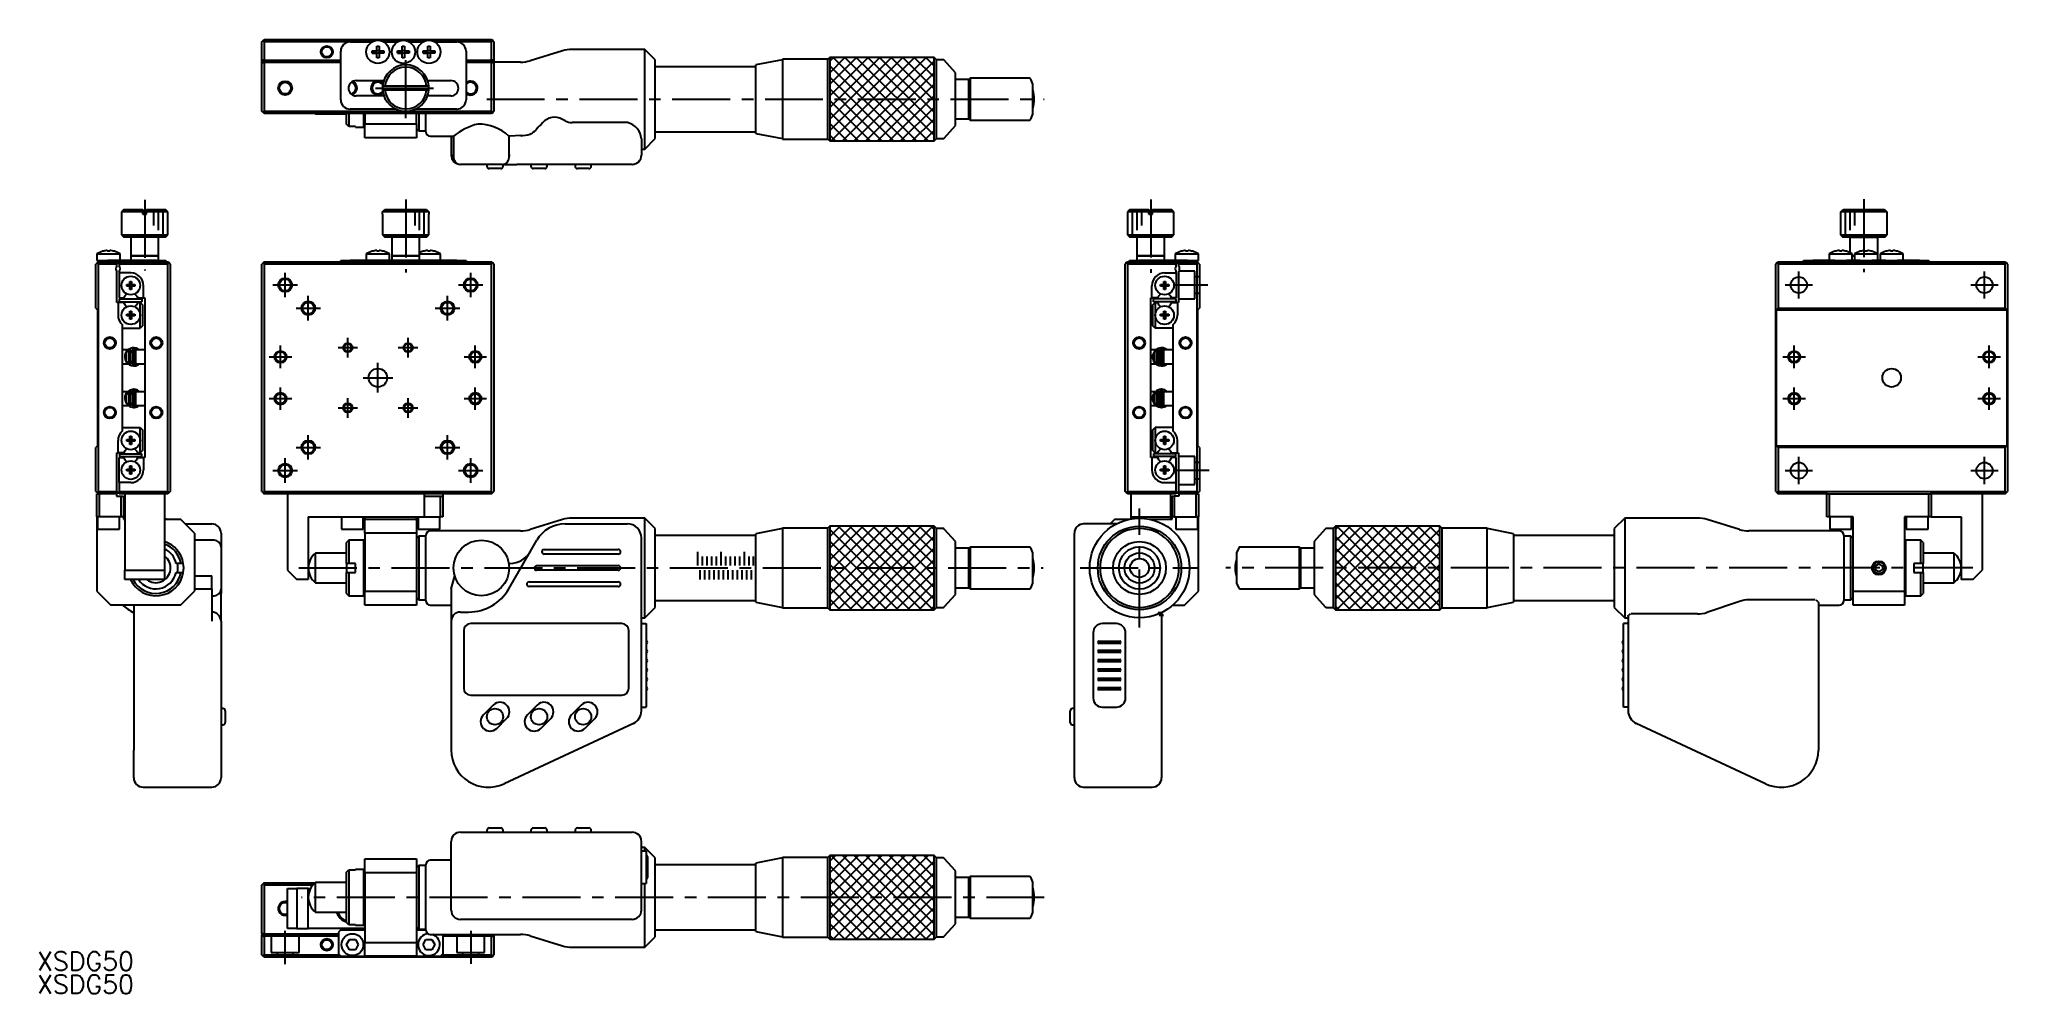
# Model space of a CAD drawing. Extents: x 19 to 443, y 13 to 219.
import ezdxf

# ---------------------------------------------------------------- set-up
doc = ezdxf.new("R2010")
doc.units = 0
doc.header["$LTSCALE"] = 10
doc.linetypes.add('CENTER', pattern=[2, 1.25, -0.25, 0.25, -0.25])
doc.linetypes.add('DASHED', pattern=[3.5, 2, -1.5])
doc.layers.get('0').update_dxf_attribs({"linetype": 'CONTINUOUS'})
doc.layers.add('CENTER', color=1, linetype='CENTER')
doc.styles.get("Standard").update_dxf_attribs({"font": 'txt.shx', "bigfont": '@extfont2.shx'})

msp = doc.modelspace()

# ---------------------------------------------------------------- texts
at = {"color": 7, "linetype": 'CONTINUOUS'}
for p in [(18.353125, 18.217708), (18.353125, 13.217708)]:
    msp.add_text('XSDG50', height=4, dxfattribs=at).set_placement(p)

# ---------------------------------------------------------------- linework, layer by layer
at = {"color": 7, "linetype": 'CONTINUOUS'}
for p, q in [((66.844929, 218.425), (67.094929, 218.675)), ((66.844929, 214.425), (66.844929, 218.425)), ((67.094929, 218.675), (67.344929, 218.925)), ((67.094929, 218.675), (67.344929, 218.425)), ((67.344929, 218.925), (116.344929, 218.925)), ((67.344929, 218.425), (67.344929, 214.425)), ((90.657495, 218.425), (67.344929, 218.425)), ((85.844929, 218.375), (90.569194, 218.375)), ((90.58634, 215.965), (90.58634, 216.485)), ((90.58634, 216.485), (91.584929, 216.485)), ((91.543555, 215.965), (91.543555, 216.485)), ((91.584929, 217.48359), (92.104929, 217.48359)), ((91.584929, 216.485), (91.584929, 217.48359)), ((91.584929, 216.526375), (92.104929, 216.526375)), ((92.104929, 217.48359), (92.104929, 216.485)), ((92.104929, 216.485), (93.103519, 216.485)), ((92.146304, 216.485), (92.146304, 215.965)), ((96.157495, 218.425), (93.032364, 218.425)), ((93.103519, 216.485), (93.103519, 215.965)), ((93.120665, 218.375), (96.069194, 218.375)), ((96.08634, 215.965), (96.08634, 216.485)), ((96.08634, 216.485), (97.084929, 216.485)), ((97.043555, 215.965), (97.043555, 216.485)), ((97.084929, 217.48359), (97.604929, 217.48359)), ((97.084929, 216.485), (97.084929, 217.48359)), ((97.084929, 216.526375), (97.604929, 216.526375)), ((97.604929, 217.48359), (97.604929, 216.485)), ((97.604929, 216.485), (98.603519, 216.485)), ((97.646304, 216.485), (97.646304, 215.965)), ((101.657495, 218.425), (98.532364, 218.425)), ((98.603519, 216.485), (98.603519, 215.965)), ((98.620665, 218.375), (101.569194, 218.375)), ((101.58634, 215.965), (101.58634, 216.485)), ((101.58634, 216.485), (102.584929, 216.485)), ((102.543555, 215.965), (102.543555, 216.485)), ((102.584929, 217.48359), (103.104929, 217.48359)), ((102.584929, 216.485), (102.584929, 217.48359)), ((102.584929, 216.526375), (103.104929, 216.526375)), ((103.104929, 217.48359), (103.104929, 216.485)), ((103.104929, 216.485), (104.103519, 216.485)), ((103.146304, 216.485), (103.146304, 215.965)), ((116.344929, 218.425), (104.032364, 218.425)), ((104.103519, 216.485), (104.103519, 215.965)), ((104.120665, 218.375), (108.844929, 218.375)), ((116.344929, 218.925), (116.594929, 218.675)), ((116.344929, 218.425), (116.594929, 218.675)), ((116.344929, 214.425), (116.344929, 218.425)), ((116.594929, 218.675), (116.844929, 218.425)), ((116.844929, 218.425), (116.844929, 214.425)), ((131.644984, 216.469461), (124.644875, 214.330539)), ((149.394929, 216.775), (133.690513, 216.775)), ((149.394929, 195.275), (149.394929, 216.775)), ((151.644929, 214.525), (149.394929, 216.775)), ((67.344929, 214.425), (66.844929, 214.425)), ((66.844929, 214.175), (66.844929, 214.425)), ((66.844929, 214.175), (68.244929, 214.175)), ((66.844929, 213.925), (66.844929, 214.175)), ((66.844929, 203.425), (66.844929, 213.925)), ((66.844929, 213.925), (67.344929, 213.925)), ((67.344929, 214.425), (83.844929, 214.425)), ((67.344929, 213.925), (67.344929, 203.425)), ((83.844929, 213.925), (67.344929, 213.925)), ((68.244929, 213.925), (68.244929, 214.175)), ((83.844929, 205.875), (83.844929, 216.375)), ((91.584929, 215.965), (90.58634, 215.965)), ((90.58634, 215.965), (91.543555, 215.965)), ((91.584929, 215.965), (91.543555, 215.965)), ((91.584929, 214.96641), (91.584929, 215.965)), ((92.104929, 215.923625), (91.584929, 215.923625)), ((92.104929, 214.96641), (91.584929, 214.96641)), ((92.104929, 215.965), (92.104929, 214.96641)), ((93.103519, 215.965), (92.104929, 215.965)), ((92.146304, 215.965), (92.104929, 215.965)), ((93.103519, 215.965), (92.146304, 215.965)), ((97.084929, 215.965), (96.08634, 215.965)), ((96.08634, 215.965), (97.043555, 215.965)), ((97.084929, 215.965), (97.043555, 215.965)), ((97.084929, 214.96641), (97.084929, 215.965)), ((97.604929, 215.923625), (97.084929, 215.923625)), ((97.604929, 214.96641), (97.084929, 214.96641)), ((97.604929, 215.965), (97.604929, 214.96641)), ((98.603519, 215.965), (97.604929, 215.965)), ((97.646304, 215.965), (97.604929, 215.965)), ((98.603519, 215.965), (97.646304, 215.965)), ((102.584929, 215.965), (101.58634, 215.965)), ((101.58634, 215.965), (102.543555, 215.965)), ((102.584929, 215.965), (102.543555, 215.965)), ((102.584929, 214.96641), (102.584929, 215.965)), ((103.104929, 215.923625), (102.584929, 215.923625)), ((103.104929, 214.96641), (102.584929, 214.96641)), ((103.104929, 215.965), (103.104929, 214.96641)), ((104.103519, 215.965), (103.104929, 215.965)), ((103.146304, 215.965), (103.104929, 215.965)), ((104.103519, 215.965), (103.146304, 215.965)), ((110.844929, 216.375), (110.844929, 205.875)), ((110.844929, 214.425), (116.344929, 214.425)), ((116.344929, 213.925), (110.844929, 213.925)), ((116.844929, 214.175), (115.444929, 214.175)), ((115.444929, 213.925), (115.444929, 214.175)), ((116.844929, 214.425), (116.344929, 214.425)), ((116.344929, 203.425), (116.344929, 213.925)), ((116.344929, 213.925), (116.844929, 213.925)), ((116.844929, 214.425), (116.844929, 214.175)), ((116.844929, 213.925), (116.844929, 214.175)), ((122.599346, 214.025), (116.844929, 214.025)), ((116.844929, 213.925), (116.844929, 203.425)), ((151.644929, 197.525), (151.644929, 214.525)), ((173.344929, 213.025), (151.644929, 213.025)), ((179.044929, 214.525), (173.344929, 213.417032)), ((173.344929, 198.632968), (173.344929, 213.417032)), ((179.044929, 214.625), (179.044929, 197.425)), ((188.844929, 214.625), (179.044929, 214.625)), ((189.244929, 215.025), (188.844929, 214.625)), ((188.844929, 197.425), (188.844929, 214.625)), ((189.244929, 215.025), (189.244929, 197.025)), ((211.744929, 215.025), (189.244929, 215.025)), ((211.744929, 197.025), (211.744929, 215.025)), ((212.244929, 214.525), (211.744929, 215.025)), ((212.244929, 197.525), (212.244929, 214.525)), ((213.710608, 214.525), (212.244929, 214.525)), ((216.344929, 211.725), (213.93439, 214.424805)), ((87.144929, 210.025), (93.107842, 210.025)), ((93.362742, 208.825), (92.860955, 208.825)), ((92.860955, 208.025), (93.362742, 208.025)), ((92.860955, 208.025), (102.828904, 208.025)), ((102.327116, 208.825), (93.362742, 208.825)), ((93.362742, 208.025), (102.327116, 208.025)), ((102.828904, 208.825), (102.327116, 208.825)), ((102.327116, 208.025), (102.828904, 208.025)), ((102.582017, 210.025), (107.544929, 210.025)), ((216.344929, 200.325), (216.344929, 211.725)), ((219.244929, 210.275), (216.344929, 210.275)), ((219.494929, 210.525), (219.244929, 210.275)), ((219.244929, 201.775), (219.244929, 210.275)), ((219.494929, 210.525), (219.494929, 201.525)), ((232.304725, 210.525), (219.494929, 210.525)), ((233.044929, 209.275), (232.579843, 210.344625)), ((233.044929, 202.775), (233.044929, 209.275)), ((95.771888, 203.875), (85.844929, 203.875)), ((93.142802, 206.725), (87.144929, 206.725)), ((108.844929, 203.875), (99.917971, 203.875)), ((107.544929, 206.725), (102.547057, 206.725)), ((67.094929, 203.175), (66.844929, 203.425)), ((67.344929, 203.425), (67.094929, 203.175)), ((67.344929, 202.925), (67.094929, 203.175)), ((67.344929, 203.425), (97.844929, 203.425)), ((116.344929, 202.925), (67.344929, 202.925)), ((78.411953, 202.85), (78.411953, 202.925)), ((78.411953, 202.85), (85.044929, 202.85)), ((85.044929, 200.616673), (85.044929, 202.925)), ((85.544929, 200.10892), (85.044929, 200.616673)), ((85.544929, 202.925), (85.544929, 200.10892)), ((87.044929, 200.10892), (85.544929, 200.10892)), ((87.044929, 200.025), (87.044929, 200.10892)), ((87.044929, 200.025), (88.844929, 200.025)), ((88.844929, 200.025), (88.844929, 202.925)), ((88.844929, 200.025), (89.044929, 200.225)), ((89.044929, 202.925), (89.044929, 200.725)), ((89.044929, 200.725), (100.144929, 200.725)), ((89.044929, 197.725), (89.044929, 200.725)), ((97.844929, 203.425), (116.344929, 203.425)), ((100.144929, 200.725), (100.144929, 202.925)), ((100.144929, 200.725), (100.144929, 197.725)), ((100.144929, 199.675), (100.644929, 199.175)), ((100.644929, 202.925), (100.644929, 199.175)), ((102.144929, 199.025), (102.144929, 202.925)), ((116.594929, 203.175), (116.344929, 203.425)), ((116.594929, 203.175), (116.344929, 202.925)), ((116.844929, 203.425), (116.594929, 203.175)), ((125.958081, 199.45398), (125.787199, 199.274771)), ((126.124204, 199.645753), (125.958081, 199.45398)), ((132.186381, 201.35341), (131.644984, 201.63926)), ((145.644929, 200.993847), (133.690513, 200.993847)), ((213.93439, 197.625195), (216.344929, 200.325)), ((216.344929, 201.775), (219.244929, 201.775)), ((219.244929, 201.775), (219.494929, 201.525)), ((219.494929, 201.525), (232.304725, 201.525)), ((232.579843, 201.705375), (233.044929, 202.775)), ((100.144929, 197.725), (89.044929, 197.725)), ((100.644929, 199.175), (102.144929, 199.175)), ((103.144929, 198.025), (108.144929, 198.025)), ((107.644929, 198.025), (107.644929, 193.975)), ((108.144929, 198.025), (108.144929, 193.475)), ((120.061009, 198.087746), (120.061009, 193.975)), ((120.350701, 198.087746), (120.061009, 198.087746)), ((122.599346, 198.173484), (120.350701, 198.087746)), ((124.680828, 198.480825), (124.644875, 198.464771)), ((124.873127, 198.578328), (124.680828, 198.480825)), ((125.062742, 198.690072), (124.873127, 198.578328)), ((125.24931, 198.815841), (125.062742, 198.690072)), ((125.432474, 198.955397), (125.24931, 198.815841)), ((125.611885, 199.108471), (125.432474, 198.955397)), ((125.787199, 199.274771), (125.611885, 199.108471)), ((148.644929, 197.462728), (148.644929, 193.975)), ((148.644929, 195.275), (149.394929, 195.275)), ((149.394929, 195.275), (151.644929, 197.525)), ((151.644929, 199.025), (173.344929, 199.025)), ((173.344929, 198.632968), (179.044929, 197.525)), ((179.044929, 197.425), (188.844929, 197.425)), ((188.844929, 197.425), (189.244929, 197.025)), ((189.244929, 197.025), (211.744929, 197.025)), ((211.744929, 197.025), (212.244929, 197.525)), ((212.244929, 197.525), (213.710608, 197.525)), ((107.644929, 193.975), (108.144929, 193.975)), ((118.644929, 191.975), (109.644929, 191.975)), ((115.334269, 191.975), (115.334269, 191.575)), ((118.334269, 191.075), (115.834269, 191.075)), ((118.644929, 191.975), (121.794077, 191.975)), ((118.834269, 191.575), (118.834269, 191.975)), ((120.061009, 193.975), (120.350701, 193.975)), ((120.144929, 193.475), (120.144929, 193.975)), ((127.856254, 191.975), (121.794077, 191.975)), ((124.834269, 191.975), (124.834269, 191.575)), ((127.834269, 191.075), (125.334269, 191.075)), ((132.186381, 191.975), (127.856254, 191.975)), ((128.334269, 191.575), (128.334269, 191.975)), ((145.644929, 191.975), (132.186381, 191.975)), ((134.334269, 191.975), (134.334269, 191.575)), ((137.334269, 191.075), (134.834269, 191.075)), ((137.834269, 191.575), (137.834269, 191.975)), ((146.644929, 191.975), (145.644929, 191.975)), ((37.075, 182.275), (36.575, 181.775)), ((41.175, 181.775), (36.575, 181.775)), ((36.575, 181.775), (36.575, 176.775)), ((37.075, 182.275), (41.175, 182.275)), ((41.175, 181.775), (41.175, 182.275)), ((41.175, 182.275), (41.175, 181.775)), ((41.175, 181.275), (41.175, 181.775)), ((41.175, 181.775), (41.175, 181.275)), ((41.175, 181.275), (41.975, 181.275)), ((41.975, 182.275), (46.075, 182.275)), ((41.975, 181.775), (41.975, 182.275)), ((46.575, 181.775), (41.975, 181.775)), ((41.975, 181.275), (41.975, 181.775)), ((46.575, 181.775), (46.075, 182.275)), ((46.575, 176.775), (46.575, 181.775)), ((92.844929, 181.275), (92.860955, 181.275)), ((92.844929, 181.275), (92.860955, 181.275)), ((92.844929, 181.275), (92.844929, 176.775)), ((92.860955, 181.775), (93.362742, 182.275)), ((102.828904, 181.775), (92.860955, 181.775)), ((92.860955, 181.275), (92.860955, 181.775)), ((93.362742, 182.275), (102.327116, 182.275)), ((93.362742, 182.275), (102.327116, 182.275)), ((102.327116, 182.275), (102.828904, 181.775)), ((102.828904, 181.775), (102.828904, 181.275)), ((102.828904, 181.275), (102.844929, 181.275)), ((102.828904, 181.275), (102.844929, 181.275)), ((102.844929, 176.775), (102.844929, 181.275)), ((253.925, 182.275), (253.425, 181.775)), ((258.025, 181.775), (253.425, 181.775)), ((253.425, 181.775), (253.425, 176.775)), ((253.925, 182.275), (258.025, 182.275)), ((258.025, 182.275), (258.025, 181.775)), ((258.025, 181.775), (258.025, 182.275)), ((258.025, 181.275), (258.025, 181.775)), ((258.025, 181.775), (258.025, 181.275)), ((258.025, 181.275), (258.825, 181.275)), ((258.825, 182.275), (262.925, 182.275)), ((258.825, 181.775), (258.825, 182.275)), ((263.425, 181.775), (258.825, 181.775)), ((258.825, 181.275), (258.825, 181.775)), ((263.425, 181.775), (262.925, 182.275)), ((263.425, 176.775), (263.425, 181.775)), ((407.155071, 181.275), (407.171096, 181.275)), ((407.155071, 181.275), (407.155071, 176.775)), ((407.171096, 181.775), (407.672884, 182.275)), ((407.171096, 181.275), (407.171096, 181.775)), ((417.139045, 181.775), (407.171096, 181.775)), ((407.672884, 182.275), (416.637258, 182.275)), ((416.637258, 182.275), (417.139045, 181.775)), ((417.139045, 181.775), (417.139045, 181.275)), ((417.139045, 181.275), (417.155071, 181.275)), ((417.155071, 176.775), (417.155071, 181.275)), ((36.575, 176.775), (41.575, 176.775)), ((36.575, 176.775), (37.075, 176.275)), ((41.575, 176.275), (37.075, 176.275)), ((38.575, 176.275), (38.575, 172.275)), ((41.575, 176.775), (46.575, 176.775)), ((46.075, 176.275), (41.575, 176.275)), ((44.575, 172.275), (44.575, 176.275)), ((46.075, 176.275), (46.575, 176.775)), ((92.844929, 176.775), (102.844929, 176.775)), ((92.844929, 176.775), (93.344929, 176.275)), ((102.344929, 176.275), (93.344929, 176.275)), ((94.844929, 176.275), (94.844929, 172.275)), ((100.844929, 172.275), (100.844929, 176.275)), ((102.344929, 176.275), (102.844929, 176.775)), ((253.425, 176.775), (263.425, 176.775)), ((253.425, 176.775), (253.925, 176.275)), ((262.925, 176.275), (253.925, 176.275)), ((255.425, 176.275), (255.425, 172.275)), ((261.425, 172.275), (261.425, 176.275)), ((262.925, 176.275), (263.425, 176.775)), ((407.155071, 176.775), (417.155071, 176.775)), ((407.155071, 176.775), (407.655071, 176.275)), ((409.155071, 176.275), (407.655071, 176.275)), ((416.655071, 176.275), (407.655071, 176.275)), ((415.155071, 176.275), (409.155071, 176.275)), ((409.155071, 176.275), (415.155071, 176.275)), ((409.155071, 176.275), (409.155071, 172.956129)), ((416.655071, 176.275), (415.155071, 176.275)), ((415.155071, 172.666657), (415.155071, 176.275)), ((416.655071, 176.275), (417.155071, 176.775)), ((31.325, 170.725), (31.075, 170.475)), ((31.075, 160.975), (31.075, 170.475)), ((31.275, 172.666657), (36.275, 172.666657)), ((31.275, 172.666657), (31.275, 171.275)), ((31.275, 171.275), (31.625, 171.275)), ((31.325, 170.725), (31.575, 170.975)), ((31.575, 170.475), (31.325, 170.725)), ((31.575, 170.975), (35.575, 170.975)), ((31.575, 170.475), (31.575, 121.475)), ((35.575, 170.475), (31.575, 170.475)), ((31.625, 170.975), (31.625, 171.275)), ((31.625, 171.275), (33.625, 171.275)), ((32.51641, 173.237581), (32.513067, 173.244436)), ((33.515, 173.237581), (33.515, 173.409953)), ((34.035, 173.237581), (33.515, 173.237581)), ((34.85, 171.275), (33.625, 171.275)), ((34.035, 173.409953), (34.035, 173.237581)), ((44.125, 171.275), (34.85, 171.275)), ((35.036933, 173.244436), (35.03359, 173.237581)), ((35.575, 170.975), (36.075, 170.975)), ((35.575, 170.975), (35.575, 170.475)), ((35.575, 170.136438), (35.575, 170.475)), ((36.075, 170.975), (46.575, 170.975)), ((36.075, 170.475), (36.075, 170.975)), ((36.075, 170.475), (36.075, 170.075)), ((46.575, 170.475), (36.075, 170.475)), ((36.275, 171.275), (36.275, 172.666657)), ((41.575, 172.275), (38.575, 172.275)), ((38.575, 172.275), (41.575, 172.275)), ((38.575, 172.275), (38.575, 171.275)), ((44.575, 172.275), (41.575, 172.275)), ((41.575, 172.275), (44.575, 172.275)), ((44.125, 171.275), (46.125, 171.275)), ((44.575, 171.275), (44.575, 172.275)), ((46.125, 171.275), (46.125, 170.975)), ((46.575, 170.975), (46.825, 170.725)), ((46.825, 170.725), (46.575, 170.475)), ((46.575, 121.475), (46.575, 170.475)), ((47.075, 170.475), (46.825, 170.725)), ((47.075, 170.475), (47.075, 121.475)), ((67.094929, 170.725), (66.844929, 170.475)), ((66.844929, 121.475), (66.844929, 170.475)), ((67.344929, 170.975), (67.094929, 170.725)), ((67.344929, 170.475), (67.094929, 170.725)), ((67.344929, 170.975), (116.344929, 170.975)), ((67.344929, 170.475), (67.344929, 121.475)), ((116.344929, 170.475), (67.344929, 170.475)), ((83.844929, 170.975), (83.844929, 171.275)), ((83.844929, 171.275), (85.844929, 171.275)), ((90.769929, 171.275), (85.844929, 171.275)), ((89.344929, 172.666657), (94.344929, 172.666657)), ((89.344929, 172.666657), (89.344929, 171.275)), ((90.58634, 173.237581), (90.582997, 173.244436)), ((90.58634, 173.237581), (90.582997, 173.244436)), ((92.919929, 171.275), (90.769929, 171.275)), ((91.584929, 173.237581), (91.584929, 173.409953)), ((92.104929, 173.237581), (91.584929, 173.237581)), ((92.104929, 173.409953), (92.104929, 173.237581)), ((96.269929, 171.275), (92.919929, 171.275)), ((93.106862, 173.244436), (93.103519, 173.237581)), ((93.106862, 173.244436), (93.103519, 173.237581)), ((94.344929, 171.275), (94.344929, 172.666657)), ((100.844929, 172.275), (94.844929, 172.275)), ((94.844929, 172.275), (100.844929, 172.275)), ((94.844929, 172.275), (94.844929, 171.275)), ((98.419929, 171.275), (96.269929, 171.275)), ((101.769929, 171.275), (98.419929, 171.275)), ((100.844929, 172.666657), (105.344929, 172.666657)), ((100.844929, 171.275), (100.844929, 172.275)), ((101.58634, 173.237581), (101.582997, 173.244436)), ((101.58634, 173.237581), (101.582997, 173.244436)), ((103.919929, 171.275), (101.769929, 171.275)), ((102.584929, 173.237581), (102.584929, 173.409953)), ((103.104929, 173.237581), (102.584929, 173.237581)), ((103.104929, 173.409953), (103.104929, 173.237581)), ((108.844929, 171.275), (103.919929, 171.275)), ((104.106862, 173.244436), (104.103519, 173.237581)), ((104.106862, 173.244436), (104.103519, 173.237581)), ((105.344929, 171.275), (105.344929, 172.666657)), ((108.844929, 171.275), (110.844929, 171.275)), ((110.844929, 171.275), (110.844929, 170.975)), ((116.594929, 170.725), (116.344929, 170.975)), ((116.594929, 170.725), (116.344929, 170.475)), ((116.344929, 121.475), (116.344929, 170.475)), ((116.844929, 170.475), (116.594929, 170.725)), ((116.844929, 170.475), (116.844929, 121.475)), ((253.175, 170.725), (252.925, 170.475)), ((252.925, 121.475), (252.925, 170.475)), ((253.175, 170.725), (253.425, 170.975)), ((253.425, 170.475), (253.175, 170.725)), ((253.425, 170.975), (263.925, 170.975)), ((263.925, 170.475), (253.425, 170.475)), ((253.425, 170.475), (253.425, 121.475)), ((253.875, 170.975), (253.875, 171.275)), ((253.875, 171.275), (255.875, 171.275)), ((261.425, 172.275), (255.425, 172.275)), ((255.425, 172.275), (261.425, 172.275)), ((255.425, 172.275), (255.425, 171.275)), ((265.15, 171.275), (255.875, 171.275)), ((261.425, 171.275), (261.425, 172.275)), ((263.725, 172.666657), (268.725, 172.666657)), ((263.725, 172.666657), (263.725, 171.275)), ((263.925, 170.975), (264.425, 170.975)), ((263.925, 170.975), (263.925, 170.475)), ((263.925, 170.075), (263.925, 170.475)), ((264.425, 170.475), (264.425, 170.975)), ((264.425, 170.975), (268.425, 170.975)), ((264.425, 170.475), (264.425, 170.136438)), ((268.425, 170.475), (264.425, 170.475)), ((264.96641, 173.237581), (264.963067, 173.244436)), ((266.375, 171.275), (265.15, 171.275)), ((265.965, 173.237581), (265.965, 173.409953)), ((266.485, 173.237581), (265.965, 173.237581)), ((266.375, 171.275), (268.375, 171.275)), ((266.485, 173.409953), (266.485, 173.237581)), ((267.486933, 173.244436), (267.48359, 173.237581)), ((268.375, 171.275), (268.375, 170.975)), ((268.375, 171.275), (268.725, 171.275)), ((268.425, 170.975), (268.675, 170.725)), ((268.675, 170.725), (268.425, 170.475)), ((268.425, 121.475), (268.425, 170.475)), ((268.925, 170.475), (268.675, 170.725)), ((268.725, 171.275), (268.725, 172.666657)), ((268.925, 170.475), (268.925, 160.975)), ((393.405071, 170.725), (393.155071, 170.475)), ((393.155071, 121.475), (393.155071, 170.475)), ((393.655071, 170.975), (393.405071, 170.725)), ((393.655071, 170.475), (393.405071, 170.725)), ((393.655071, 170.975), (442.655071, 170.975)), ((393.655071, 170.475), (393.655071, 160.975)), ((442.655071, 170.475), (393.655071, 170.475)), ((399.155071, 170.975), (399.155071, 171.275)), ((399.155071, 171.275), (401.155071, 171.275)), ((405.879335, 171.275), (401.155071, 171.275)), ((404.655071, 172.666657), (407.155071, 172.666657)), ((404.655071, 172.666657), (404.655071, 171.275)), ((405.879335, 171.275), (407.155071, 171.275)), ((405.896481, 173.237581), (405.893138, 173.244436)), ((406.895071, 173.237581), (406.895071, 173.409953)), ((407.415071, 173.237581), (406.895071, 173.237581)), ((407.155071, 172.666657), (409.655071, 172.666657)), ((407.155071, 171.275), (408.430806, 171.275)), ((407.415071, 173.409953), (407.415071, 173.237581)), ((408.417003, 173.244436), (408.41366, 173.237581)), ((411.379335, 171.275), (408.430806, 171.275)), ((409.655071, 171.275), (409.655071, 172.666657)), ((410.155071, 172.275), (409.655071, 172.275)), ((409.655071, 172.275), (410.155071, 172.275)), ((410.155071, 172.666657), (412.655071, 172.666657)), ((410.155071, 172.666657), (410.155071, 171.275)), ((411.379335, 171.275), (412.655071, 171.275)), ((411.396481, 173.237581), (411.393138, 173.244436)), ((412.395071, 173.237581), (412.395071, 173.409953)), ((412.915071, 173.237581), (412.395071, 173.237581)), ((412.655071, 172.666657), (415.155071, 172.666657)), ((412.655071, 171.275), (413.930806, 171.275)), ((412.915071, 173.409953), (412.915071, 173.237581)), ((413.917003, 173.244436), (413.91366, 173.237581)), ((416.879335, 171.275), (413.930806, 171.275)), ((415.155071, 171.275), (415.155071, 172.666657)), ((415.655071, 172.666657), (418.155071, 172.666657)), ((415.655071, 172.666657), (415.655071, 171.275)), ((416.879335, 171.275), (418.155071, 171.275)), ((416.896481, 173.237581), (416.893138, 173.244436)), ((417.895071, 173.237581), (417.895071, 173.409953)), ((418.415071, 173.237581), (417.895071, 173.237581)), ((418.155071, 172.666657), (420.655071, 172.666657)), ((418.155071, 171.275), (419.430806, 171.275)), ((418.415071, 173.409953), (418.415071, 173.237581)), ((419.417003, 173.244436), (419.41366, 173.237581)), ((424.155071, 171.275), (419.430806, 171.275)), ((420.655071, 171.275), (420.655071, 172.666657)), ((424.155071, 171.275), (426.155071, 171.275)), ((426.155071, 171.275), (426.155071, 170.975)), ((442.905071, 170.725), (442.655071, 170.975)), ((442.905071, 170.725), (442.655071, 170.475)), ((442.655071, 160.975), (442.655071, 170.475)), ((443.155071, 170.475), (442.905071, 170.725)), ((443.155071, 170.475), (443.155071, 121.475)), ((35.575, 162.175), (35.575, 168.813562)), ((36.075, 168.875), (36.075, 168.575)), ((38.575, 168.575), (36.075, 168.575)), ((36.075, 168.575), (36.075, 163.175)), ((37.688639, 166.055), (38.395, 166.055)), ((37.688639, 165.695), (37.688639, 166.055)), ((38.395, 165.695), (37.688639, 165.695)), ((38.395, 166.761361), (38.755, 166.761361)), ((38.395, 166.055), (38.395, 166.761361)), ((38.405372, 166.044628), (38.395, 166.055)), ((38.405372, 165.705372), (38.395, 165.695)), ((38.395, 164.988639), (38.395, 165.695)), ((38.405372, 165.705372), (38.405372, 166.044628)), ((38.405372, 166.044628), (38.744628, 166.044628)), ((38.744628, 165.705372), (38.405372, 165.705372)), ((38.744628, 166.044628), (38.755, 166.055)), ((38.744628, 166.044628), (38.744628, 165.705372)), ((38.744628, 165.705372), (38.755, 165.695)), ((38.755, 166.761361), (38.755, 166.055)), ((38.755, 166.761361), (38.755, 166.055)), ((38.755, 166.055), (39.461361, 166.055)), ((38.755, 165.695), (38.755, 164.988639)), ((39.461361, 165.695), (38.755, 165.695)), ((38.755, 164.988639), (38.755, 165.695)), ((39.461361, 166.055), (39.461361, 165.695)), ((41.325, 163.175), (41.325, 165.825)), ((258.675, 163.175), (258.675, 165.825)), ((260.538639, 165.695), (260.538639, 166.055)), ((260.538639, 166.055), (261.245, 166.055)), ((261.245, 165.695), (260.538639, 165.695)), ((261.245, 166.761361), (261.605, 166.761361)), ((261.245, 166.055), (261.245, 166.761361)), ((261.245, 166.761361), (261.245, 166.055)), ((261.255372, 166.044628), (261.245, 166.055)), ((261.255372, 165.705372), (261.245, 165.695)), ((261.245, 164.988639), (261.245, 165.695)), ((261.245, 164.988639), (261.245, 165.695)), ((261.255372, 166.044628), (261.594628, 166.044628)), ((261.255372, 165.705372), (261.255372, 166.044628)), ((261.594628, 165.705372), (261.255372, 165.705372)), ((261.425, 168.575), (263.925, 168.575)), ((261.594628, 166.044628), (261.605, 166.055)), ((261.594628, 166.044628), (261.594628, 165.705372)), ((261.594628, 165.705372), (261.605, 165.695)), ((261.605, 166.761361), (261.605, 166.055)), ((261.605, 166.055), (262.311361, 166.055)), ((261.605, 165.695), (261.605, 164.988639)), ((262.311361, 165.695), (261.605, 165.695)), ((262.311361, 166.055), (262.311361, 165.695)), ((263.925, 168.575), (263.925, 168.875)), ((263.925, 168.575), (263.925, 163.175)), ((264.425, 168.813562), (264.425, 162.175)), ((35.825, 162.175), (35.575, 162.175)), ((35.825, 162.175), (35.825, 159.475)), ((37.030588, 162.175), (35.825, 162.175)), ((36.075, 163.175), (37.030588, 163.175)), ((36.175, 162.975), (40.975, 162.975)), ((36.175, 162.375), (36.175, 162.975)), ((36.175, 162.375), (40.975, 162.375)), ((37.030588, 163.175), (37.200185, 163.46875)), ((37.200185, 161.88125), (37.030588, 162.175)), ((38.755, 164.988639), (38.395, 164.988639)), ((39.949815, 163.46875), (40.119412, 163.175)), ((40.119412, 162.175), (39.949815, 161.88125)), ((40.119412, 163.175), (41.325, 163.175)), ((40.575, 162.175), (40.119412, 162.175)), ((40.575, 159.475), (40.575, 162.175)), ((40.575, 162.175), (41.075, 161.675)), ((40.975, 162.975), (40.975, 162.375)), ((41.075, 161.675), (41.075, 157.175)), ((41.325, 163.175), (41.575, 163.175)), ((41.575, 163.175), (41.575, 160.975)), ((258.425, 163.175), (258.675, 163.175)), ((258.425, 160.975), (258.425, 163.175)), ((259.880588, 163.175), (258.675, 163.175)), ((258.925, 161.675), (259.425, 162.175)), ((258.925, 157.175), (258.925, 161.675)), ((259.025, 162.375), (259.025, 162.975)), ((263.825, 162.975), (259.025, 162.975)), ((263.825, 162.375), (259.025, 162.375)), ((259.425, 162.175), (259.425, 159.475)), ((259.425, 162.175), (259.880588, 162.175)), ((260.050185, 163.46875), (259.880588, 163.175)), ((259.880588, 162.175), (260.050185, 161.88125)), ((261.605, 164.988639), (261.245, 164.988639)), ((262.969412, 163.175), (262.799815, 163.46875)), ((262.799815, 161.88125), (262.969412, 162.175)), ((263.925, 163.175), (262.969412, 163.175)), ((262.969412, 162.175), (264.175, 162.175)), ((263.825, 162.975), (263.825, 162.375)), ((264.175, 162.175), (264.175, 159.475)), ((264.425, 162.175), (264.175, 162.175)), ((31.075, 160.975), (31.425, 160.625)), ((31.425, 160.625), (31.425, 131.325)), ((36.775, 134.554062), (36.775, 157.395938)), ((37.688639, 159.655), (38.395, 159.655)), ((37.688639, 159.295), (37.688639, 159.655)), ((38.395, 159.295), (37.688639, 159.295)), ((38.395, 160.361361), (38.755, 160.361361)), ((38.395, 159.655), (38.395, 160.361361)), ((38.405372, 159.644628), (38.395, 159.655)), ((38.405372, 159.305372), (38.395, 159.295)), ((38.395, 158.588639), (38.395, 159.295)), ((38.755, 158.588639), (38.395, 158.588639)), ((38.405372, 159.305372), (38.405372, 159.644628)), ((38.405372, 159.644628), (38.744628, 159.644628)), ((38.744628, 159.305372), (38.405372, 159.305372)), ((38.744628, 159.644628), (38.755, 159.655)), ((38.744628, 159.644628), (38.744628, 159.305372)), ((38.744628, 159.305372), (38.755, 159.295)), ((38.755, 160.361361), (38.755, 159.655)), ((38.755, 160.361361), (38.755, 159.655)), ((38.755, 159.655), (39.461361, 159.655)), ((38.755, 159.295), (38.755, 158.588639)), ((39.461361, 159.295), (38.755, 159.295)), ((38.755, 158.588639), (38.755, 159.295)), ((39.461361, 159.655), (39.461361, 159.295)), ((40.575, 156.675), (40.575, 159.475)), ((41.075, 157.175), (40.575, 156.675)), ((41.575, 160.975), (41.575, 128.775)), ((258.425, 128.775), (258.425, 160.975)), ((259.425, 156.675), (258.925, 157.175)), ((259.425, 159.475), (259.425, 156.675)), ((260.538639, 159.295), (260.538639, 159.655)), ((260.538639, 159.655), (261.245, 159.655)), ((261.245, 159.295), (260.538639, 159.295)), ((261.245, 160.361361), (261.605, 160.361361)), ((261.245, 159.655), (261.245, 160.361361)), ((261.245, 160.361361), (261.245, 159.655)), ((261.255372, 159.644628), (261.245, 159.655)), ((261.255372, 159.305372), (261.245, 159.295)), ((261.245, 158.588639), (261.245, 159.295)), ((261.245, 158.588639), (261.245, 159.295)), ((261.605, 158.588639), (261.245, 158.588639)), ((261.255372, 159.644628), (261.594628, 159.644628)), ((261.255372, 159.305372), (261.255372, 159.644628)), ((261.594628, 159.305372), (261.255372, 159.305372)), ((261.594628, 159.644628), (261.605, 159.655)), ((261.594628, 159.644628), (261.594628, 159.305372)), ((261.594628, 159.305372), (261.605, 159.295)), ((261.605, 160.361361), (261.605, 159.655)), ((261.605, 159.655), (262.311361, 159.655)), ((261.605, 159.295), (261.605, 158.588639)), ((262.311361, 159.295), (261.605, 159.295)), ((262.311361, 159.655), (262.311361, 159.295)), ((263.225, 157.395938), (263.225, 134.554062)), ((268.575, 160.625), (268.925, 160.975)), ((268.575, 131.325), (268.575, 160.625)), ((393.305071, 160.625), (393.655071, 160.975)), ((393.305071, 131.325), (393.305071, 160.625)), ((393.305071, 160.625), (443.005071, 160.625)), ((393.655071, 160.975), (442.655071, 160.975)), ((442.655071, 160.975), (443.005071, 160.625)), ((443.005071, 160.625), (443.005071, 131.325)), ((36.775, 156.675), (40.575, 156.675)), ((263.225, 156.675), (259.425, 156.675)), ((37.973375, 151.975), (36.775, 151.975)), ((36.775, 148.975), (37.992522, 148.975)), ((37.575, 151.391515), (38.075, 151.920683)), ((37.575, 149.558485), (37.575, 151.391515)), ((38.075, 149.029317), (37.575, 149.558485)), ((37.974534, 151.975), (37.974369, 151.975)), ((37.992983, 148.975), (37.993089, 148.975)), ((37.993617, 148.975), (37.993738, 148.975)), ((38.075, 151.975), (38.075, 151.920683)), ((38.575, 151.975), (38.075, 151.975)), ((38.075, 151.920683), (38.075, 149.029317)), ((38.075, 149.029317), (38.075, 148.975)), ((38.075, 148.975), (38.575, 148.975)), ((39.027149, 148.945366), (38.574932, 149.075898)), ((38.574989, 151.889926), (39.027123, 152.021028)), ((38.575, 148.975), (38.575, 151.975)), ((39.02715, 151.475), (38.575, 151.475)), ((38.575, 149.475), (39.02715, 149.475)), ((38.775, 151.475), (38.775, 151.975)), ((38.775, 148.999524), (38.775, 149.475)), ((39.02715, 152.233046), (39.02715, 148.733046)), ((39.249127, 148.534274), (39.349916, 148.537913)), ((39.996029, 152.274002), (39.254486, 152.431727)), ((39.426469, 152.264885), (39.424711, 152.264049)), ((39.458058, 152.278901), (39.426469, 152.264885)), ((39.42715, 148.733046), (39.42715, 152.233046)), ((39.42715, 151.631435), (39.574968, 151.891361)), ((39.575, 151.475), (39.42715, 151.475)), ((39.42715, 149.475), (39.575, 149.475)), ((39.574961, 149.074736), (39.42715, 149.334658)), ((39.57521, 148.971816), (39.427153, 148.945048)), ((39.490296, 152.291321), (39.458058, 152.278901)), ((39.523101, 152.302113), (39.490296, 152.291321)), ((39.556395, 152.311251), (39.523101, 152.302113)), ((39.590096, 152.318715), (39.556395, 152.311251)), ((39.575, 151.975), (39.575, 148.975)), ((41.575, 151.975), (39.575, 151.975)), ((39.575, 148.975), (41.575, 148.975)), ((39.588234, 148.974892), (39.57521, 148.971816)), ((39.62412, 152.324485), (39.590096, 152.318715)), ((39.658386, 152.328548), (39.62412, 152.324485)), ((39.692809, 152.330894), (39.658386, 152.328548)), ((39.727305, 152.331517), (39.692809, 152.330894)), ((39.761791, 152.330416), (39.727305, 152.331517)), ((39.796181, 152.327592), (39.761791, 152.330416)), ((39.830392, 152.323053), (39.796181, 152.327592)), ((39.864339, 152.316809), (39.830392, 152.323053)), ((39.89794, 152.308875), (39.864339, 152.316809)), ((39.894601, 151.986824), (39.888275, 151.975)), ((39.901062, 151.999329), (39.894601, 151.986824)), ((39.931113, 152.29927), (39.89794, 152.308875)), ((40.002827, 152.271089), (39.898806, 151.974982)), ((39.907617, 152.012435), (39.901062, 151.999329)), ((39.914223, 152.026057), (39.907617, 152.012435)), ((39.920838, 152.040106), (39.914223, 152.026057)), ((39.927418, 152.054491), (39.920838, 152.040106)), ((39.933921, 152.069119), (39.927418, 152.054491)), ((39.963774, 152.288017), (39.931113, 152.29927)), ((39.940305, 152.083895), (39.933921, 152.069119)), ((39.935206, 148.668134), (39.936344, 148.668503)), ((39.936344, 148.668503), (39.937365, 148.668837)), ((39.937365, 148.668837), (39.938651, 148.669259)), ((39.938651, 148.669259), (39.940321, 148.669812)), ((39.946528, 152.098723), (39.940305, 152.083895)), ((39.940321, 148.669812), (39.941933, 148.67035)), ((39.941933, 148.67035), (39.945148, 148.671435)), ((39.945148, 148.671435), (39.946962, 148.672056)), ((39.95255, 152.113508), (39.946528, 152.098723)), ((39.946962, 148.672056), (39.95053, 148.673293)), ((39.95053, 148.673293), (39.994164, 148.69023)), ((39.958332, 152.128153), (39.95255, 152.113508)), ((39.963837, 152.142564), (39.958332, 152.128153)), ((39.994164, 152.275863), (39.963774, 152.288017)), ((39.969029, 152.156646), (39.963837, 152.142564)), ((39.973874, 152.17031), (39.969029, 152.156646)), ((39.97834, 152.183465), (39.973874, 152.17031)), ((39.9824, 152.196027), (39.97834, 152.183465)), ((39.986026, 152.207915), (39.9824, 152.196027)), ((39.989194, 152.219052), (39.986026, 152.207915)), ((39.991886, 152.229364), (39.989194, 152.219052)), ((39.994082, 152.238786), (39.991886, 152.229364)), ((39.992832, 148.689949), (39.992524, 148.69068)), ((39.992832, 152.276144), (39.994824, 152.275489)), ((39.994164, 148.69023), (39.992832, 148.689949)), ((40.480799, 151.975034), (39.993724, 152.275011)), ((39.993922, 148.691166), (40.046852, 148.714769)), ((39.995769, 152.247256), (39.994082, 152.238786)), ((39.994824, 152.275489), (39.996303, 152.273644)), ((39.996936, 152.254719), (39.995769, 152.247256)), ((39.996303, 152.273644), (39.997258, 152.270621)), ((39.997576, 152.261128), (39.996936, 152.254719)), ((39.997258, 152.270621), (39.997683, 152.26644)), ((39.997683, 152.26644), (39.997576, 152.261128)), ((86.135911, 152.357826), (85.963825, 151.968457)), ((259.518875, 151.975), (258.425, 151.975)), ((258.425, 148.975), (259.53834, 148.975)), ((259.225, 151.391515), (259.725, 151.920683)), ((259.225, 149.558485), (259.225, 151.391515)), ((259.225, 151.391515), (259.225, 149.558485)), ((259.725, 149.029317), (259.225, 149.558485)), ((259.519713, 151.975), (259.519607, 151.975)), ((259.520061, 151.975), (259.519958, 151.975)), ((259.725, 151.975), (259.725, 151.920683)), ((260.225, 151.975), (259.725, 151.975)), ((259.725, 151.920683), (259.725, 149.029317)), ((259.725, 149.029317), (259.725, 148.975)), ((259.725, 148.975), (260.225, 148.975)), ((259.996964, 148.695038), (260.066641, 148.923326)), ((260.000434, 152.271655), (259.997173, 152.271089)), ((260.002502, 148.706062), (260.002295, 148.700666)), ((260.002295, 148.700666), (260.002596, 148.69634)), ((260.003215, 148.712495), (260.002502, 148.706062)), ((260.002596, 148.69634), (260.00306, 148.694125)), ((260.00306, 148.694125), (260.005836, 148.69023)), ((260.004429, 148.719927), (260.003215, 148.712495)), ((260.006137, 148.72831), (260.004429, 148.719927)), ((260.058503, 152.295889), (260.005836, 152.275863)), ((260.005836, 148.69023), (260.036226, 148.678076)), ((260.008329, 148.737594), (260.006137, 148.72831)), ((260.010992, 148.74772), (260.008329, 148.737594)), ((260.014107, 148.758627), (260.010992, 148.74772)), ((260.017657, 148.770247), (260.014107, 148.758627)), ((260.02162, 148.782508), (260.017657, 148.770247)), ((260.025971, 148.795335), (260.02162, 148.782508)), ((260.030682, 148.808648), (260.025971, 148.795335)), ((260.035726, 148.822365), (260.030682, 148.808648)), ((260.041071, 148.836402), (260.035726, 148.822365)), ((260.036226, 148.678076), (260.068887, 148.666823)), ((260.046684, 148.850671), (260.041071, 148.836402)), ((260.05253, 148.865086), (260.046684, 148.850671)), ((260.058573, 148.879556), (260.05253, 148.865086)), ((260.057831, 148.669965), (260.745526, 148.534366)), ((260.064776, 148.893992), (260.058573, 148.879556)), ((260.071101, 148.908306), (260.064776, 148.893992)), ((260.066641, 148.923326), (260.092079, 148.975012)), ((260.068887, 148.666823), (260.10206, 148.657218)), ((260.077508, 148.922409), (260.071101, 148.908306)), ((260.083958, 148.936214), (260.077508, 148.922409)), ((260.090412, 148.949635), (260.083958, 148.936214)), ((260.096828, 148.962591), (260.090412, 148.949635)), ((260.103169, 148.975), (260.096828, 148.962591)), ((260.10206, 148.657218), (260.135661, 148.649284)), ((260.135661, 148.649284), (260.169608, 148.64304)), ((260.169608, 148.64304), (260.203819, 148.638501)), ((260.203819, 148.638501), (260.238209, 148.635677)), ((260.22482, 151.9336), (260.572848, 152.021046)), ((260.224986, 151.926748), (260.234771, 151.928375)), ((260.228514, 149.038718), (260.224988, 149.039344)), ((260.225, 148.975), (260.225, 151.975)), ((260.57285, 151.475), (260.225, 151.475)), ((260.225, 149.475), (260.57285, 149.475)), ((260.243204, 149.03659), (260.228514, 149.038718)), ((260.234771, 151.928375), (260.249492, 151.930181)), ((260.238209, 148.635677), (260.272695, 148.634576)), ((260.257982, 149.035215), (260.243204, 149.03659)), ((260.249492, 151.930181), (260.26429, 151.931234)), ((260.272807, 149.034597), (260.257982, 149.035215)), ((260.26429, 151.931234), (260.279125, 151.931529)), ((260.272695, 148.634576), (260.307191, 148.635199)), ((260.287643, 149.034737), (260.272807, 149.034597)), ((260.279125, 151.931529), (260.293959, 151.931065)), ((260.302448, 149.035635), (260.287643, 149.034737)), ((260.293959, 151.931065), (260.308752, 151.929845)), ((260.317184, 149.037287), (260.302448, 149.035635)), ((260.307191, 148.635199), (260.341614, 148.637545)), ((260.308752, 151.929845), (260.323464, 151.92787)), ((260.331812, 149.039687), (260.317184, 149.037287)), ((260.323464, 151.92787), (260.338057, 151.925146)), ((260.346294, 149.042828), (260.331812, 149.039687)), ((260.338057, 151.925146), (260.352492, 151.921682)), ((260.341614, 148.637545), (260.37588, 148.641608)), ((260.360594, 149.046701), (260.346294, 149.042828)), ((260.352492, 151.921682), (260.366731, 151.917488)), ((260.374673, 149.051292), (260.360594, 149.046701)), ((260.366731, 151.917488), (260.380738, 151.912575)), ((260.388496, 149.05659), (260.374673, 149.051292)), ((260.37588, 148.641608), (260.409904, 148.647378)), ((260.380738, 151.912575), (260.394476, 151.906959)), ((260.40203, 149.062577), (260.388496, 149.05659)), ((260.394476, 151.906959), (260.40791, 151.900654)), ((260.415239, 149.069237), (260.40203, 149.062577)), ((260.40791, 151.900654), (260.421006, 151.89368)), ((260.409904, 148.647378), (260.443605, 148.654842)), ((260.428093, 149.076551), (260.415239, 149.069237)), ((260.421006, 151.89368), (260.433731, 151.886056)), ((260.425, 151.475), (260.425, 151.89175)), ((260.425, 149.074781), (260.425, 149.475)), ((260.440559, 149.084499), (260.428093, 149.076551)), ((260.433731, 151.886056), (260.446054, 151.877803)), ((260.452608, 149.093058), (260.440559, 149.084499)), ((260.443605, 148.654842), (260.476899, 148.66398)), ((260.446054, 151.877803), (260.457945, 151.868943)), ((260.464211, 149.102206), (260.452608, 149.093058)), ((260.457945, 151.868943), (260.469375, 151.859502)), ((260.475342, 149.111918), (260.464211, 149.102206)), ((260.469375, 151.859502), (260.480316, 151.849505)), ((260.485974, 149.122169), (260.475342, 149.111918)), ((260.476899, 148.66398), (260.509704, 148.674772)), ((260.480316, 151.849505), (260.490744, 151.838978)), ((260.496083, 149.132932), (260.485974, 149.122169)), ((260.490744, 151.838978), (260.500634, 151.827949)), ((260.505647, 149.14418), (260.496083, 149.132932)), ((260.500634, 151.827949), (260.509964, 151.816446)), ((260.514644, 149.155883), (260.505647, 149.14418)), ((260.509704, 148.674772), (260.541942, 148.687191)), ((260.509964, 151.816446), (260.518711, 151.8045)), ((260.523053, 149.168014), (260.514644, 149.155883)), ((260.518711, 151.8045), (260.526858, 151.79214)), ((260.530857, 149.180542), (260.523053, 149.168014)), ((260.526858, 151.79214), (260.534386, 151.779398)), ((260.538037, 149.193437), (260.530857, 149.180542)), ((260.534386, 151.779398), (260.541278, 151.766305)), ((260.54458, 149.206667), (260.538037, 149.193437)), ((260.541278, 151.766305), (260.547521, 151.752893)), ((260.541942, 148.687191), (260.573531, 148.701208)), ((260.550469, 149.2202), (260.54458, 149.206667)), ((260.547521, 151.752893), (260.553099, 151.739195)), ((260.555693, 149.234005), (260.550469, 149.2202)), ((260.553099, 151.739195), (260.558003, 151.725245)), ((260.560239, 149.248048), (260.555693, 149.234005)), ((260.558003, 151.725245), (260.56222, 151.711075)), ((260.564099, 149.262296), (260.560239, 149.248048)), ((260.56222, 151.711075), (260.565744, 151.696719)), ((260.567263, 149.276717), (260.564099, 149.262296)), ((260.565744, 151.696719), (260.568566, 151.682212)), ((260.569725, 149.291275), (260.567263, 149.276717)), ((260.568566, 151.682212), (260.57068, 151.667588)), ((260.571479, 149.305937), (260.569725, 149.291275)), ((260.57068, 151.667588), (260.572084, 151.652881)), ((260.572521, 149.320668), (260.571479, 149.305937)), ((260.572084, 151.652881), (260.572773, 151.638126)), ((260.57285, 149.334658), (260.572521, 149.320668)), ((260.572773, 151.638126), (260.57285, 151.631435)), ((260.57285, 152.233046), (260.57285, 148.733046)), ((260.573531, 148.701208), (260.575289, 148.702044)), ((260.75091, 152.43182), (260.650286, 152.428193)), ((260.97285, 148.733046), (260.97285, 152.233046)), ((261.225, 151.475), (260.97285, 151.475)), ((260.97285, 149.475), (261.225, 149.475)), ((260.972852, 152.020727), (261.225113, 151.966421)), ((261.225134, 148.999813), (260.972877, 148.945065)), ((261.225, 151.975), (261.225, 151.475)), ((261.225, 151.975), (261.225, 148.975)), ((263.225, 151.975), (261.225, 151.975)), ((261.225, 151.475), (261.225, 149.475)), ((261.225, 151.475), (261.225, 149.475)), ((261.225, 149.475), (261.225, 148.975)), ((261.225, 148.975), (263.225, 148.975)), ((37.917814, 142.975), (36.775, 142.975)), ((37.558868, 140.551589), (38.079004, 139.974493)), ((37.575, 142.391515), (38.075, 142.920683)), ((37.575, 140.558485), (37.575, 142.391515)), ((38.075, 140.029317), (37.575, 140.558485)), ((37.918626, 142.975), (37.918452, 142.975)), ((37.919007, 142.975), (37.918903, 142.975)), ((38.075, 142.975), (38.075, 142.920683)), ((38.575, 142.975), (38.075, 142.975)), ((38.075, 142.920683), (38.075, 140.029317)), ((38.075, 140.029317), (38.075, 139.975)), ((38.574878, 142.9429), (39.037862, 143.07907)), ((39.037888, 140.003408), (38.574947, 140.138966)), ((38.575, 139.975), (38.575, 142.975)), ((39.03789, 142.475), (38.575, 142.475)), ((38.575, 140.475), (39.03789, 140.475)), ((38.775, 142.975), (38.648988, 142.975)), ((38.775, 142.475), (38.775, 142.975)), ((38.775, 140.061004), (38.775, 140.475)), ((39.03789, 143.291089), (39.03789, 139.791089)), ((40.006768, 143.332045), (39.265225, 143.489769)), ((39.437208, 143.322927), (39.43545, 143.322091)), ((39.468797, 143.336944), (39.437208, 143.322927)), ((39.43789, 139.791089), (39.43789, 143.291089)), ((39.43789, 142.689478), (39.574955, 142.942785)), ((39.575, 142.475), (39.43789, 142.475)), ((39.43789, 140.475), (39.575, 140.475)), ((39.574973, 140.139381), (39.43789, 140.3927)), ((39.57508, 140.027382), (39.437892, 140.00309)), ((39.501035, 143.349363), (39.468797, 143.336944)), ((39.53384, 143.360155), (39.501035, 143.349363)), ((39.567134, 143.369294), (39.53384, 143.360155)), ((39.600835, 143.376757), (39.567134, 143.369294)), ((39.575, 142.975), (39.575, 139.975)), ((41.575, 142.975), (39.575, 142.975)), ((39.634859, 143.382528), (39.600835, 143.376757)), ((39.669125, 143.386591), (39.634859, 143.382528)), ((39.642652, 142.97509), (39.824019, 142.975032)), ((39.703548, 143.388936), (39.669125, 143.386591)), ((39.738045, 143.38956), (39.703548, 143.388936)), ((39.77253, 143.388458), (39.738045, 143.38956)), ((39.80692, 143.385635), (39.77253, 143.388458)), ((39.841131, 143.381096), (39.80692, 143.385635)), ((39.875078, 143.374852), (39.841131, 143.381096)), ((39.86587, 142.980027), (39.861693, 142.975)), ((39.870418, 142.986098), (39.86587, 142.980027)), ((39.875308, 142.993175), (39.870418, 142.986098)), ((40.013567, 143.329132), (39.87372, 142.974981)), ((39.90868, 143.366918), (39.875078, 143.374852)), ((39.880512, 143.001214), (39.875308, 142.993175)), ((39.885996, 143.010166), (39.880512, 143.001214)), ((39.891727, 143.019976), (39.885996, 143.010166)), ((39.89767, 143.030585), (39.891727, 143.019976)), ((39.903788, 143.041926), (39.89767, 143.030585)), ((39.910045, 143.053931), (39.903788, 143.041926)), ((39.941852, 143.357313), (39.90868, 143.366918)), ((39.916401, 143.066525), (39.910045, 143.053931)), ((39.922817, 143.079632), (39.916401, 143.066525)), ((39.929255, 143.093171), (39.922817, 143.079632)), ((39.935675, 143.107058), (39.929255, 143.093171)), ((39.942036, 143.121209), (39.935675, 143.107058)), ((39.974513, 143.346059), (39.941852, 143.357313)), ((39.948301, 143.135537), (39.942036, 143.121209)), ((39.954431, 143.149954), (39.948301, 143.135537)), ((39.960388, 143.164371), (39.954431, 143.149954)), ((39.966135, 143.1787), (39.960388, 143.164371)), ((39.971638, 143.192853), (39.966135, 143.1787)), ((39.976862, 143.206743), (39.971638, 143.192853)), ((40.004903, 143.333905), (39.974513, 143.346059)), ((39.981776, 143.220285), (39.976862, 143.206743)), ((39.986349, 143.233395), (39.981776, 143.220285)), ((39.990554, 143.245994), (39.986349, 143.233395)), ((39.994364, 143.258004), (39.990554, 143.245994)), ((39.997756, 143.269351), (39.994364, 143.258004)), ((40.000709, 143.279966), (39.997756, 143.269351)), ((40.003206, 143.289783), (40.000709, 143.279966)), ((40.00523, 143.298743), (40.003206, 143.289783)), ((40.003571, 143.334187), (40.005516, 143.333565)), ((40.557592, 142.975051), (40.004463, 143.333054)), ((40.00677, 143.30679), (40.00523, 143.298743)), ((40.005516, 143.333565), (40.006975, 143.331816)), ((40.007815, 143.313874), (40.00677, 143.30679)), ((40.006975, 143.331816), (40.007939, 143.328952)), ((40.00836, 143.319953), (40.007815, 143.313874)), ((40.007939, 143.328952), (40.008402, 143.32499)), ((40.008402, 143.32499), (40.00836, 143.319953)), ((259.442361, 142.975), (258.425, 142.975)), ((259.225, 142.391515), (259.725, 142.920683)), ((259.225, 140.558485), (259.225, 142.391515)), ((259.225, 142.391515), (259.225, 140.558485)), ((259.725, 140.029317), (259.225, 140.558485)), ((259.725, 142.975), (259.725, 142.920683)), ((260.225, 142.975), (259.725, 142.975)), ((259.725, 142.920683), (259.725, 140.029317)), ((259.725, 140.029317), (259.725, 139.975)), ((259.995537, 143.333054), (259.942626, 143.309468)), ((259.989694, 143.329697), (259.986433, 143.329132)), ((260.047763, 143.353932), (259.995097, 143.333905)), ((260.172174, 142.975113), (260.220054, 142.993886)), ((260.176124, 142.975079), (260.224754, 142.986524)), ((260.220054, 142.993886), (260.562109, 143.079088)), ((260.224754, 142.986524), (260.238753, 142.988224)), ((260.232465, 140.094633), (260.224987, 140.09562)), ((260.357504, 142.975), (260.225, 142.975)), ((260.225, 139.975), (260.225, 142.975)), ((260.56211, 142.475), (260.225, 142.475)), ((260.225, 140.475), (260.56211, 140.475)), ((260.247242, 140.093258), (260.232465, 140.094633)), ((260.238753, 142.988224), (260.253551, 142.989276)), ((260.262068, 140.09264), (260.247242, 140.093258)), ((260.253551, 142.989276), (260.268386, 142.989572)), ((260.276903, 140.09278), (260.262068, 140.09264)), ((260.268386, 142.989572), (260.28322, 142.989108)), ((260.291709, 140.093678), (260.276903, 140.09278)), ((260.28322, 142.989108), (260.298012, 142.987887)), ((260.306445, 140.095329), (260.291709, 140.093678)), ((260.298012, 142.987887), (260.312725, 142.985912)), ((260.321073, 140.09773), (260.306445, 140.095329)), ((260.312725, 142.985912), (260.327317, 142.983189)), ((260.335555, 140.100871), (260.321073, 140.09773)), ((260.327317, 142.983189), (260.341752, 142.979725)), ((260.349854, 140.104743), (260.335555, 140.100871)), ((260.341752, 142.979725), (260.355992, 142.97553)), ((260.363934, 140.109335), (260.349854, 140.104743)), ((260.355992, 142.97553), (260.369999, 142.970618)), ((260.377757, 140.114632), (260.363934, 140.109335)), ((260.369999, 142.970618), (260.383737, 142.965001)), ((260.391291, 140.12062), (260.377757, 140.114632)), ((260.383737, 142.965001), (260.397171, 142.958697)), ((260.4045, 140.12728), (260.391291, 140.12062)), ((260.397171, 142.958697), (260.410267, 142.951723)), ((260.417354, 140.134594), (260.4045, 140.12728)), ((260.410267, 142.951723), (260.422992, 142.944098)), ((260.42982, 140.142542), (260.417354, 140.134594)), ((260.422992, 142.944098), (260.435315, 142.935845)), ((260.425, 142.475), (260.425, 142.942826)), ((260.425, 140.139423), (260.425, 140.475)), ((260.441869, 140.151101), (260.42982, 140.142542)), ((260.435315, 142.935845), (260.447206, 142.926986)), ((260.453472, 140.160249), (260.441869, 140.151101)), ((260.447206, 142.926986), (260.458635, 142.917545)), ((260.464603, 140.169961), (260.453472, 140.160249)), ((260.458635, 142.917545), (260.469577, 142.907548)), ((260.475235, 140.180212), (260.464603, 140.169961)), ((260.469577, 142.907548), (260.480005, 142.897021)), ((260.485344, 140.190975), (260.475235, 140.180212)), ((260.480005, 142.897021), (260.489895, 142.885992)), ((260.494908, 140.202222), (260.485344, 140.190975)), ((260.489895, 142.885992), (260.499224, 142.874489)), ((260.503904, 140.213926), (260.494908, 140.202222)), ((260.499224, 142.874489), (260.507972, 142.862543)), ((260.512314, 140.226057), (260.503904, 140.213926)), ((260.507972, 142.862543), (260.516119, 142.850183)), ((260.520117, 140.238585), (260.512314, 140.226057)), ((260.516119, 142.850183), (260.523647, 142.837441)), ((260.527298, 140.25148), (260.520117, 140.238585)), ((260.523647, 142.837441), (260.530539, 142.824347)), ((260.53384, 140.264709), (260.527298, 140.25148)), ((260.530539, 142.824347), (260.536781, 142.810936)), ((260.53973, 140.278243), (260.53384, 140.264709)), ((260.536781, 142.810936), (260.54236, 142.797238)), ((260.544954, 140.292048), (260.53973, 140.278243)), ((260.54236, 142.797238), (260.547263, 142.783287)), ((260.5495, 140.306091), (260.544954, 140.292048)), ((260.547263, 142.783287), (260.551481, 142.769117)), ((260.55336, 140.320339), (260.5495, 140.306091)), ((260.551481, 142.769117), (260.555005, 142.754762)), ((260.556524, 140.334759), (260.55336, 140.320339)), ((260.555005, 142.754762), (260.557826, 142.740255)), ((260.558986, 140.349317), (260.556524, 140.334759)), ((260.557826, 142.740255), (260.559941, 142.725631)), ((260.56074, 140.36398), (260.558986, 140.349317)), ((260.559941, 142.725631), (260.561344, 142.710924)), ((260.561782, 140.378711), (260.56074, 140.36398)), ((260.561344, 142.710924), (260.562034, 142.696168)), ((260.56211, 140.3927), (260.561782, 140.378711)), ((260.562034, 142.696168), (260.56211, 142.689478)), ((260.56211, 143.291089), (260.56211, 139.791089)), ((260.740171, 143.489862), (260.639547, 143.486236)), ((260.96211, 139.791089), (260.96211, 143.291089)), ((261.225, 142.475), (260.96211, 142.475)), ((260.96211, 140.475), (261.225, 140.475)), ((260.962113, 143.07877), (261.257936, 143.010537)), ((261.225152, 140.061187), (260.962138, 140.003108)), ((261.225, 142.975), (261.225, 142.475)), ((261.225, 142.975), (261.225, 139.975)), ((263.225, 142.975), (261.225, 142.975)), ((261.225, 142.475), (261.225, 140.475)), ((261.225, 142.475), (261.225, 140.475)), ((261.225, 140.475), (261.225, 139.975)), ((261.257936, 143.010537), (261.352821, 142.975135)), ((36.775, 139.975), (38.075, 139.975)), ((38.075, 139.975), (38.575, 139.975)), ((39.259866, 139.592316), (39.360655, 139.595955)), ((39.575, 139.975), (41.575, 139.975)), ((39.945945, 139.726177), (39.947083, 139.726546)), ((39.947083, 139.726546), (39.948105, 139.726879)), ((39.948105, 139.726879), (39.94939, 139.727301)), ((39.94939, 139.727301), (39.95106, 139.727854)), ((39.95106, 139.727854), (39.952672, 139.728392)), ((39.952672, 139.728392), (39.955887, 139.729478)), ((39.955887, 139.729478), (39.957701, 139.730098)), ((39.957701, 139.730098), (39.961269, 139.731335)), ((39.961269, 139.731335), (40.004903, 139.748273)), ((40.003571, 139.747991), (40.003264, 139.748723)), ((40.004903, 139.748273), (40.003571, 139.747991)), ((40.004661, 139.749209), (40.057591, 139.772811)), ((258.425, 139.975), (259.602136, 139.975)), ((259.60218, 139.975), (259.602391, 139.975)), ((259.603294, 139.975), (259.603582, 139.975)), ((259.725, 139.975), (260.225, 139.975)), ((259.986226, 139.753084), (260.053009, 139.975003)), ((259.991733, 139.763708), (259.991559, 139.758469)), ((259.991559, 139.758469), (259.991875, 139.754264)), ((259.992395, 139.76995), (259.991733, 139.763708)), ((259.991875, 139.754264), (259.992321, 139.752167)), ((259.992321, 139.752167), (259.995097, 139.748273)), ((259.993542, 139.777159), (259.992395, 139.76995)), ((259.995166, 139.78529), (259.993542, 139.777159)), ((259.995097, 139.748273), (260.025487, 139.736119)), ((259.997258, 139.794296), (259.995166, 139.78529)), ((259.999805, 139.804124), (259.997258, 139.794296)), ((260.002793, 139.814713), (259.999805, 139.804124)), ((260.006203, 139.826002), (260.002793, 139.814713)), ((260.010015, 139.837924), (260.006203, 139.826002)), ((260.014207, 139.850406), (260.010015, 139.837924)), ((260.018753, 139.863376), (260.014207, 139.850406)), ((260.023626, 139.876755), (260.018753, 139.863376)), ((260.028798, 139.890464), (260.023626, 139.876755)), ((260.025487, 139.736119), (260.058148, 139.724866)), ((260.034238, 139.904421), (260.028798, 139.890464)), ((260.039912, 139.918544), (260.034238, 139.904421)), ((260.045789, 139.932747), (260.039912, 139.918544)), ((260.051831, 139.946948), (260.045789, 139.932747)), ((260.047092, 139.728008), (260.734787, 139.592408)), ((260.058004, 139.96106), (260.051831, 139.946948)), ((260.064271, 139.975), (260.058004, 139.96106)), ((260.058148, 139.724866), (260.09132, 139.71526)), ((260.09132, 139.71526), (260.124922, 139.707326)), ((260.124922, 139.707326), (260.158869, 139.701082)), ((260.158869, 139.701082), (260.19308, 139.696543)), ((260.19308, 139.696543), (260.22747, 139.69372)), ((260.22747, 139.69372), (260.261955, 139.692619)), ((260.261955, 139.692619), (260.296452, 139.693242)), ((260.296452, 139.693242), (260.330875, 139.695588)), ((260.330875, 139.695588), (260.365141, 139.699651)), ((260.365141, 139.699651), (260.399165, 139.705421)), ((260.399165, 139.705421), (260.432866, 139.712884)), ((260.432866, 139.712884), (260.46616, 139.722023)), ((260.46616, 139.722023), (260.498965, 139.732815)), ((260.498965, 139.732815), (260.531203, 139.745234)), ((260.531203, 139.745234), (260.562792, 139.759251)), ((260.562792, 139.759251), (260.56455, 139.760087)), ((261.225, 139.975), (263.225, 139.975)), ((35.825, 129.775), (35.825, 132.475)), ((36.775, 135.275), (40.575, 135.275)), ((37.688639, 132.655), (38.395, 132.655)), ((37.688639, 132.295), (37.688639, 132.655)), ((38.395, 132.295), (37.688639, 132.295)), ((38.395, 133.361361), (38.755, 133.361361)), ((38.395, 132.655), (38.395, 133.361361)), ((38.405372, 132.644628), (38.395, 132.655)), ((38.405372, 132.305372), (38.395, 132.295)), ((38.395, 131.588639), (38.395, 132.295)), ((38.755, 131.588639), (38.395, 131.588639)), ((38.405372, 132.305372), (38.405372, 132.644628)), ((38.405372, 132.644628), (38.744628, 132.644628)), ((38.744628, 132.305372), (38.405372, 132.305372)), ((38.744628, 132.644628), (38.755, 132.655)), ((38.744628, 132.644628), (38.744628, 132.305372)), ((38.744628, 132.305372), (38.755, 132.295)), ((38.755, 133.361361), (38.755, 132.655)), ((38.755, 133.361361), (38.755, 132.655)), ((38.755, 132.655), (39.461361, 132.655)), ((38.755, 132.295), (38.755, 131.588639)), ((39.461361, 132.295), (38.755, 132.295)), ((38.755, 131.588639), (38.755, 132.295)), ((39.461361, 132.655), (39.461361, 132.295)), ((40.575, 132.475), (40.575, 135.275)), ((40.575, 135.275), (41.075, 134.775)), ((40.575, 129.775), (40.575, 132.475)), ((41.075, 134.775), (41.075, 130.275)), ((258.925, 134.775), (259.425, 135.275)), ((258.925, 130.275), (258.925, 134.775)), ((259.425, 135.275), (259.425, 132.475)), ((263.225, 135.275), (259.425, 135.275)), ((259.425, 132.475), (259.425, 129.775)), ((260.538639, 132.295), (260.538639, 132.655)), ((260.538639, 132.655), (261.245, 132.655)), ((261.245, 132.295), (260.538639, 132.295)), ((261.245, 133.361361), (261.605, 133.361361)), ((261.245, 132.655), (261.245, 133.361361)), ((261.245, 133.361361), (261.245, 132.655)), ((261.255372, 132.644628), (261.245, 132.655)), ((261.255372, 132.305372), (261.245, 132.295)), ((261.245, 131.588639), (261.245, 132.295)), ((261.245, 131.588639), (261.245, 132.295)), ((261.605, 131.588639), (261.245, 131.588639)), ((261.255372, 132.644628), (261.594628, 132.644628)), ((261.255372, 132.305372), (261.255372, 132.644628)), ((261.594628, 132.305372), (261.255372, 132.305372)), ((261.594628, 132.644628), (261.605, 132.655)), ((261.594628, 132.644628), (261.594628, 132.305372)), ((261.594628, 132.305372), (261.605, 132.295)), ((261.605, 133.361361), (261.605, 132.655)), ((261.605, 132.655), (262.311361, 132.655)), ((261.605, 132.295), (261.605, 131.588639)), ((262.311361, 132.295), (261.605, 132.295)), ((262.311361, 132.655), (262.311361, 132.295)), ((264.175, 129.775), (264.175, 132.475)), ((31.425, 131.325), (31.075, 130.975)), ((31.075, 121.475), (31.075, 130.975)), ((35.575, 129.775), (35.825, 129.775)), ((35.575, 121.475), (35.575, 129.775)), ((37.030588, 129.775), (35.825, 129.775)), ((36.075, 128.775), (37.030588, 128.775)), ((36.075, 123.375), (36.075, 128.775)), ((36.175, 129.575), (40.975, 129.575)), ((36.175, 129.575), (36.175, 128.975)), ((36.175, 128.975), (40.975, 128.975)), ((37.200185, 130.06875), (37.030588, 129.775)), ((37.030588, 128.775), (37.200185, 128.48125)), ((40.119412, 129.775), (39.949815, 130.06875)), ((39.949815, 128.48125), (40.119412, 128.775)), ((40.575, 129.775), (40.119412, 129.775)), ((40.119412, 128.775), (41.325, 128.775)), ((41.075, 130.275), (40.575, 129.775)), ((40.975, 128.975), (40.975, 129.575)), ((41.575, 128.775), (41.325, 128.775)), ((41.325, 128.775), (41.325, 126.125)), ((258.675, 128.775), (258.425, 128.775)), ((258.675, 128.775), (258.675, 126.125)), ((259.880588, 128.775), (258.675, 128.775)), ((259.425, 129.775), (258.925, 130.275)), ((263.825, 129.575), (259.025, 129.575)), ((259.025, 129.575), (259.025, 128.975)), ((263.825, 128.975), (259.025, 128.975)), ((259.425, 129.775), (259.880588, 129.775)), ((259.880588, 129.775), (260.050185, 130.06875)), ((260.050185, 128.48125), (259.880588, 128.775)), ((262.799815, 130.06875), (262.969412, 129.775)), ((262.969412, 128.775), (262.799815, 128.48125)), ((262.969412, 129.775), (264.175, 129.775)), ((263.925, 128.775), (262.969412, 128.775)), ((263.825, 128.975), (263.825, 129.575)), ((263.925, 123.375), (263.925, 128.775)), ((264.175, 129.775), (264.425, 129.775)), ((264.425, 129.775), (264.425, 121.475)), ((268.925, 130.975), (268.575, 131.325)), ((268.925, 130.975), (268.925, 121.475)), ((393.655071, 130.975), (393.305071, 131.325)), ((393.305071, 131.325), (443.005071, 131.325)), ((393.655071, 130.975), (393.655071, 121.475)), ((442.655071, 130.975), (393.655071, 130.975)), ((443.005071, 131.325), (442.655071, 130.975)), ((442.655071, 121.475), (442.655071, 130.975)), ((38.575, 123.375), (36.075, 123.375)), ((36.075, 123.375), (36.075, 121.475)), ((37.688639, 126.255), (38.395, 126.255)), ((37.688639, 125.895), (37.688639, 126.255)), ((38.395, 125.895), (37.688639, 125.895)), ((38.395, 126.961361), (38.755, 126.961361)), ((38.395, 126.255), (38.395, 126.961361)), ((38.405372, 126.244628), (38.395, 126.255)), ((38.405372, 125.905372), (38.395, 125.895)), ((38.395, 125.188639), (38.395, 125.895)), ((38.755, 125.188639), (38.395, 125.188639)), ((38.405372, 125.905372), (38.405372, 126.244628)), ((38.405372, 126.244628), (38.744628, 126.244628)), ((38.744628, 125.905372), (38.405372, 125.905372)), ((38.744628, 126.244628), (38.755, 126.255)), ((38.744628, 126.244628), (38.744628, 125.905372)), ((38.744628, 125.905372), (38.755, 125.895)), ((38.755, 126.961361), (38.755, 126.255)), ((38.755, 126.961361), (38.755, 126.255)), ((38.755, 126.255), (39.461361, 126.255)), ((38.755, 125.895), (38.755, 125.188639)), ((39.461361, 125.895), (38.755, 125.895)), ((38.755, 125.188639), (38.755, 125.895)), ((39.461361, 126.255), (39.461361, 125.895)), ((260.538639, 125.895), (260.538639, 126.255)), ((260.538639, 126.255), (261.245, 126.255)), ((261.245, 125.895), (260.538639, 125.895)), ((261.245, 126.961361), (261.605, 126.961361)), ((261.245, 126.255), (261.245, 126.961361)), ((261.245, 126.961361), (261.245, 126.255)), ((261.255372, 126.244628), (261.245, 126.255)), ((261.255372, 125.905372), (261.245, 125.895)), ((261.245, 125.188639), (261.245, 125.895)), ((261.245, 125.188639), (261.245, 125.895)), ((261.605, 125.188639), (261.245, 125.188639)), ((261.255372, 126.244628), (261.594628, 126.244628)), ((261.255372, 125.905372), (261.255372, 126.244628)), ((261.594628, 125.905372), (261.255372, 125.905372)), ((261.425, 123.375), (263.925, 123.375)), ((261.594628, 126.244628), (261.605, 126.255)), ((261.594628, 126.244628), (261.594628, 125.905372)), ((261.594628, 125.905372), (261.605, 125.895)), ((261.605, 126.961361), (261.605, 126.255)), ((261.605, 126.255), (262.311361, 126.255)), ((261.605, 125.895), (261.605, 125.188639)), ((262.311361, 125.895), (261.605, 125.895)), ((262.311361, 126.255), (262.311361, 125.895)), ((263.925, 121.475), (263.925, 123.375)), ((31.075, 121.475), (31.325, 121.225)), ((31.275, 115.975), (31.275, 120.975)), ((31.275, 120.975), (31.575, 120.975)), ((31.325, 121.225), (31.575, 121.475)), ((31.575, 120.975), (31.325, 121.225)), ((31.575, 121.475), (35.575, 121.475)), ((35.575, 120.975), (31.575, 120.975)), ((31.775, 120.975), (31.775, 115.975)), ((35.475, 120.975), (35.475, 120.475)), ((35.475, 120.475), (36.475, 120.475)), ((35.575, 121.475), (35.575, 120.975)), ((36.075, 121.475), (46.575, 121.475)), ((36.075, 120.975), (36.075, 121.475)), ((46.575, 120.975), (36.075, 120.975)), ((36.475, 115.975), (36.475, 120.475)), ((36.475, 120.475), (36.975, 120.475)), ((36.975, 120.475), (36.975, 115.975)), ((37.275, 120.975), (37.275, 104.475)), ((45.875, 120.975), (45.875, 104.475)), ((46.575, 121.475), (46.825, 121.225)), ((46.825, 121.225), (46.575, 120.975)), ((47.075, 121.475), (46.825, 121.225)), ((66.844929, 121.475), (67.094929, 121.225)), ((67.344929, 121.475), (67.094929, 121.225)), ((67.094929, 121.225), (67.344929, 120.975)), ((67.344929, 121.475), (116.344929, 121.475)), ((116.344929, 120.975), (67.344929, 120.975)), ((72.344929, 120.975), (72.344929, 104.475)), ((101.844929, 120.975), (101.844929, 115.975)), ((101.844929, 120.475), (105.344929, 120.475)), ((105.344929, 115.975), (105.344929, 120.475)), ((105.344929, 120.475), (105.844929, 120.475)), ((105.844929, 120.975), (105.844929, 120.475)), ((105.844929, 120.475), (105.844929, 115.975)), ((116.594929, 121.225), (116.344929, 121.475)), ((116.344929, 120.975), (116.594929, 121.225)), ((116.594929, 121.225), (116.844929, 121.475)), ((253.175, 121.225), (252.925, 121.475)), ((253.175, 121.225), (253.425, 121.475)), ((253.425, 120.975), (253.175, 121.225)), ((253.425, 121.475), (263.925, 121.475)), ((263.925, 120.975), (253.425, 120.975)), ((254.125, 120.975), (254.125, 115.975)), ((262.725, 120.975), (262.725, 115.975)), ((263.025, 115.975), (263.025, 120.475)), ((263.025, 120.475), (263.525, 120.475)), ((263.525, 120.475), (263.525, 115.975)), ((264.525, 120.475), (263.525, 120.475)), ((263.925, 121.475), (263.925, 120.975)), ((264.425, 121.475), (268.425, 121.475)), ((264.425, 120.975), (264.425, 121.475)), ((268.425, 120.975), (264.425, 120.975)), ((264.525, 120.975), (264.525, 120.475)), ((268.225, 115.975), (268.225, 120.975)), ((268.425, 121.475), (268.675, 121.225)), ((268.675, 121.225), (268.425, 120.975)), ((268.425, 120.975), (268.725, 120.975)), ((268.675, 121.225), (268.925, 121.475)), ((268.725, 120.975), (268.725, 115.975)), ((393.155071, 121.475), (393.405071, 121.225)), ((393.405071, 121.225), (393.655071, 121.475)), ((393.405071, 121.225), (393.655071, 120.975)), ((393.655071, 121.475), (442.655071, 121.475)), ((404.355071, 120.975), (393.655071, 120.975)), ((404.155071, 115.975), (404.155071, 120.975)), ((404.355071, 120.975), (404.655071, 120.975)), ((404.655071, 120.975), (404.655071, 115.975)), ((404.655071, 120.975), (426.155071, 120.975)), ((426.155071, 115.975), (426.155071, 120.975)), ((426.155071, 120.975), (426.455071, 120.975)), ((442.655071, 120.975), (426.455071, 120.975)), ((426.655071, 120.975), (426.655071, 115.975)), ((437.655071, 120.975), (437.655071, 104.475)), ((442.655071, 121.475), (442.905071, 121.225)), ((442.655071, 120.975), (442.905071, 121.225)), ((442.905071, 121.225), (443.155071, 121.475)), ((31.775, 115.975), (31.275, 115.975)), ((31.275, 115.975), (31.275, 99.975)), ((31.425, 115.975), (31.425, 113.375)), ((36.475, 115.975), (31.775, 115.975)), ((36.125, 113.375), (36.125, 115.975)), ((36.975, 115.975), (36.475, 115.975)), ((36.975, 115.975), (36.975, 115.475)), ((36.975, 115.475), (37.275, 115.475)), ((45.875, 115.475), (49.275, 115.475)), ((52.275, 112.475), (49.275, 115.475)), ((76.844929, 115.975), (101.844929, 115.975)), ((76.844929, 115.975), (76.844929, 102.475)), ((83.994929, 115.975), (83.994929, 113.375)), ((88.694929, 113.375), (88.694929, 115.975)), ((89.044929, 115.975), (89.044929, 115.475)), ((89.044929, 115.475), (100.144929, 115.475)), ((89.044929, 112.475), (89.044929, 115.475)), ((100.144929, 115.475), (100.144929, 115.975)), ((100.144929, 115.475), (100.144929, 112.475)), ((100.494929, 115.975), (100.494929, 113.375)), ((101.844929, 115.975), (105.344929, 115.975)), ((105.194929, 113.375), (105.194929, 115.975)), ((105.844929, 115.975), (105.344929, 115.975)), ((131.644984, 115.419461), (124.644875, 113.280539)), ((149.394929, 115.725), (133.690513, 115.725)), ((149.394929, 94.225), (149.394929, 115.725)), ((151.644929, 113.475), (149.394929, 115.725)), ((250.725, 115.475), (249.725, 114.475)), ((250.725, 115.475), (253.720114, 115.475)), ((254.125, 115.975), (262.725, 115.975)), ((254.125, 115.975), (254.125, 115.555761)), ((258.329886, 115.475), (263.025, 115.475)), ((262.725, 115.975), (262.725, 115.475)), ((263.525, 115.975), (263.025, 115.975)), ((263.025, 115.475), (263.025, 115.975)), ((263.525, 115.975), (268.225, 115.975)), ((263.875, 115.975), (263.875, 113.375)), ((268.725, 115.975), (268.225, 115.975)), ((268.575, 113.375), (268.575, 115.975)), ((268.725, 99.975), (268.725, 115.975)), ((360.605071, 115.725), (358.355071, 113.475)), ((360.605071, 115.725), (360.605071, 104.975)), ((376.309487, 115.725), (360.605071, 115.725)), ((385.355125, 113.280539), (378.355016, 115.419461)), ((404.655071, 115.975), (404.155071, 115.975)), ((409.855071, 115.975), (404.655071, 115.975)), ((404.805071, 115.975), (404.805071, 113.375)), ((409.505071, 113.375), (409.505071, 115.975)), ((409.855071, 99.975), (409.855071, 115.975)), ((420.955071, 115.975), (420.955071, 99.975)), ((426.155071, 115.975), (420.955071, 115.975)), ((421.305071, 115.975), (421.305071, 113.375)), ((426.005071, 113.375), (426.005071, 115.975)), ((426.655071, 115.975), (426.155071, 115.975)), ((426.655071, 115.975), (433.155071, 115.975)), ((433.155071, 115.975), (433.155071, 102.475)), ((31.425, 113.375), (36.125, 113.375)), ((50.275, 114.475), (56.025, 114.475)), ((52.275, 112.475), (52.275, 99.975)), ((56.525, 110.975), (52.275, 110.975)), ((58.025, 112.475), (58.025, 109.975)), ((83.994929, 113.375), (86.344929, 113.375)), ((85.544929, 110.975), (85.044929, 110.475)), ((85.044929, 105.975), (85.044929, 110.475)), ((85.544929, 110.975), (85.544929, 105.975)), ((88.844929, 110.975), (85.544929, 110.975)), ((86.344929, 113.375), (88.694929, 113.375)), ((88.844929, 104.975), (88.844929, 110.975)), ((89.044929, 110.775), (88.844929, 110.975)), ((100.144929, 112.475), (89.044929, 112.475)), ((89.044929, 112.475), (89.044929, 99.975)), ((100.144929, 112.475), (100.144929, 99.975)), ((100.644929, 111.825), (100.144929, 111.325)), ((100.494929, 113.375), (102.844929, 113.375)), ((100.644929, 111.825), (100.644929, 98.125)), ((102.144929, 111.825), (100.644929, 111.825)), ((102.144929, 97.975), (102.144929, 111.975)), ((102.844929, 113.375), (105.194929, 113.375)), ((122.599346, 112.975), (103.144929, 112.975)), ((124.680828, 108.475), (126.124204, 110.975)), ((132.186381, 114.475), (145.644929, 114.475)), ((148.644929, 74.19734), (148.644929, 111.475)), ((151.644929, 96.475), (151.644929, 113.475)), ((173.344929, 111.975), (151.644929, 111.975)), ((179.044929, 113.475), (173.344929, 112.367032)), ((173.344929, 97.582968), (173.344929, 112.367032)), ((179.044929, 113.575), (179.044929, 96.375)), ((188.844929, 113.575), (179.044929, 113.575)), ((189.244929, 113.975), (188.844929, 113.575)), ((188.844929, 96.375), (188.844929, 113.575)), ((189.244929, 113.975), (189.244929, 95.975)), ((211.744929, 113.975), (189.244929, 113.975)), ((211.744929, 95.975), (211.744929, 113.975)), ((212.244929, 113.475), (211.744929, 113.975)), ((212.244929, 96.475), (212.244929, 113.475)), ((213.710608, 113.475), (212.244929, 113.475)), ((216.344929, 110.675), (213.93439, 113.374805)), ((216.344929, 99.275), (216.344929, 110.675)), ((241.975, 111.475), (241.975, 112.475)), ((241.975, 74.19734), (241.975, 111.475)), ((250.993847, 114.475), (243.975, 114.475)), ((263.875, 113.375), (268.575, 113.375)), ((296.06561, 113.374805), (293.655071, 110.675)), ((293.655071, 110.675), (293.655071, 104.975)), ((297.755071, 113.475), (296.289392, 113.475)), ((298.255071, 113.975), (297.755071, 113.475)), ((297.755071, 113.475), (297.755071, 96.475)), ((298.255071, 113.975), (298.255071, 104.975)), ((320.755071, 113.975), (298.255071, 113.975)), ((320.755071, 104.975), (320.755071, 113.975)), ((321.155071, 113.575), (320.755071, 113.975)), ((321.155071, 113.575), (321.155071, 104.975)), ((330.955071, 113.575), (321.155071, 113.575)), ((330.955071, 104.975), (330.955071, 113.575)), ((336.655071, 112.367032), (330.955071, 113.475)), ((336.655071, 112.367032), (336.655071, 104.975)), ((358.355071, 111.975), (336.655071, 111.975)), ((358.355071, 113.475), (358.355071, 104.975)), ((406.855071, 112.975), (387.400654, 112.975)), ((404.805071, 113.375), (409.505071, 113.375)), ((407.855071, 111.975), (407.855071, 104.975)), ((409.355071, 111.825), (407.855071, 111.825)), ((409.355071, 104.975), (409.355071, 111.825)), ((409.855071, 111.325), (409.355071, 111.825)), ((421.155071, 110.975), (420.955071, 110.775)), ((421.155071, 110.975), (421.155071, 98.975)), ((424.455071, 110.975), (421.155071, 110.975)), ((421.305071, 113.375), (426.005071, 113.375)), ((424.455071, 105.975), (424.455071, 110.975)), ((424.955071, 110.475), (424.455071, 110.975)), ((424.955071, 110.475), (424.955071, 105.975)), ((58.025, 109.975), (58.025, 109.475)), ((58.025, 109.475), (58.025, 104.975)), ((78.411953, 101.8), (78.411953, 108.15)), ((85.044929, 108.15), (78.411953, 108.15)), ((120.062026, 100.475), (124.680828, 108.475)), ((127.696618, 108.975), (143.644929, 108.975)), ((143.644929, 107.975), (127.696618, 107.975)), ((219.244929, 109.225), (216.344929, 109.225)), ((219.494929, 109.475), (219.244929, 109.225)), ((219.244929, 100.725), (219.244929, 109.225)), ((219.494929, 109.475), (219.494929, 100.475)), ((232.304725, 109.475), (219.494929, 109.475)), ((233.044929, 108.225), (232.579843, 109.294625)), ((233.044929, 101.725), (233.044929, 108.225)), ((277.420157, 109.294625), (276.955071, 108.225)), ((276.955071, 108.225), (276.955071, 104.975)), ((290.505071, 109.475), (277.695275, 109.475)), ((290.505071, 104.975), (290.505071, 109.475)), ((290.755071, 109.225), (290.505071, 109.475)), ((290.755071, 109.225), (290.755071, 104.975)), ((293.655071, 109.225), (290.755071, 109.225)), ((431.588047, 108.15), (424.955071, 108.15)), ((431.588047, 108.15), (431.588047, 104.975)), ((37.275, 104.475), (45.875, 104.475)), ((37.275, 102.475), (37.275, 104.475)), ((45.875, 102.475), (37.275, 102.475)), ((45.875, 104.475), (45.875, 102.475)), ((48.618544, 105.975), (48.362482, 105.975)), ((48.362482, 103.975), (48.618544, 103.975)), ((49.383327, 105.975), (48.618544, 105.975)), ((48.618544, 103.975), (49.383327, 103.975)), ((49.89108, 105.975), (49.383327, 105.975)), ((49.383327, 103.975), (49.89108, 103.975)), ((52.275, 103.267224), (56.025, 103.267224)), ((56.025, 100.475), (56.025, 103.267224)), ((58.025, 104.975), (58.025, 100.475)), ((72.344929, 104.475), (74.344929, 102.475)), ((76.844929, 102.475), (74.344929, 102.475)), ((85.544929, 105.975), (85.044929, 105.975)), ((85.044929, 99.475), (85.044929, 103.975)), ((85.044929, 103.975), (85.544929, 103.975)), ((85.144929, 103.974928), (85.144929, 105.975072)), ((87.044929, 105.975), (85.544929, 105.975)), ((85.544929, 103.975), (85.544929, 98.975)), ((85.544929, 103.975), (87.044929, 103.975)), ((87.044929, 103.975), (87.044929, 105.975)), ((88.844929, 98.975), (88.844929, 104.975)), ((107.644929, 100.475), (108.393104, 103.267224)), ((120.061009, 105.975), (120.350701, 105.975)), ((124.432465, 101.975), (143.644929, 101.975)), ((126.064542, 105.475), (143.644929, 105.475)), ((143.644929, 104.475), (126.064542, 104.475)), ((276.955071, 104.975), (276.955071, 101.725)), ((290.505071, 100.475), (290.505071, 104.975)), ((290.755071, 104.975), (290.755071, 100.725)), ((293.655071, 104.975), (293.655071, 99.275)), ((298.255071, 104.975), (298.255071, 95.975)), ((320.755071, 95.975), (320.755071, 104.975)), ((321.155071, 104.975), (321.155071, 96.375)), ((330.955071, 96.375), (330.955071, 104.975)), ((336.655071, 104.975), (336.655071, 97.582968)), ((358.355071, 104.975), (358.355071, 96.475)), ((360.605071, 104.975), (360.605071, 94.225)), ((407.855071, 104.975), (407.855071, 97.975)), ((409.355071, 98.125), (409.355071, 104.975)), ((414.655071, 105.408013), (415.405071, 105.841025)), ((414.655071, 104.541987), (414.655071, 105.408013)), ((415.405071, 104.108975), (414.655071, 104.541987)), ((415.405071, 105.841025), (416.155071, 105.408013)), ((416.155071, 104.541987), (415.405071, 104.108975)), ((416.155071, 105.408013), (416.155071, 104.541987)), ((424.455071, 105.975), (422.955071, 105.975)), ((422.955071, 105.975), (422.955071, 103.975)), ((422.955071, 103.975), (424.455071, 103.975)), ((424.955071, 105.975), (424.455071, 105.975)), ((424.455071, 98.975), (424.455071, 103.975)), ((424.455071, 103.975), (424.955071, 103.975)), ((424.855071, 105.975072), (424.855071, 103.974928)), ((424.955071, 103.975), (424.955071, 99.475)), ((431.588047, 104.975), (431.588047, 101.8)), ((435.655071, 102.475), (433.155071, 102.475)), ((435.655071, 102.475), (437.655071, 104.475)), ((31.275, 99.975), (34.275, 96.975)), ((49.275, 96.975), (52.275, 99.975)), ((52.275, 100.475), (56.025, 100.475)), ((56.025, 100.475), (56.025, 93.475)), ((56.025, 98.975), (56.525, 98.975)), ((58.025, 100.475), (58.025, 99.475)), ((58.025, 93.475), (58.025, 99.475)), ((78.411953, 101.8), (85.044929, 101.8)), ((85.044929, 99.475), (85.544929, 98.975)), ((85.544929, 98.975), (88.844929, 98.975)), ((88.844929, 98.975), (89.044929, 99.175)), ((89.044929, 96.975), (89.044929, 99.975)), ((89.044929, 99.975), (100.144929, 99.975)), ((100.144929, 99.975), (100.144929, 96.975)), ((100.144929, 98.625), (100.644929, 98.125)), ((100.644929, 98.125), (102.144929, 98.125)), ((107.644929, 100.475), (107.644929, 93.475)), ((143.644929, 100.975), (124.432465, 100.975)), ((151.644929, 97.975), (173.344929, 97.975)), ((213.93439, 96.575195), (216.344929, 99.275)), ((216.344929, 100.725), (219.244929, 100.725)), ((219.244929, 100.725), (219.494929, 100.475)), ((219.494929, 100.475), (232.304725, 100.475)), ((232.579843, 100.655375), (233.044929, 101.725)), ((265.725, 96.975), (268.725, 99.975)), ((276.955071, 101.725), (277.420157, 100.655375)), ((277.695275, 100.475), (290.505071, 100.475)), ((290.505071, 100.475), (290.755071, 100.725)), ((290.755071, 100.725), (293.655071, 100.725)), ((293.655071, 99.275), (296.06561, 96.575195)), ((336.655071, 97.975), (358.355071, 97.975)), ((385.336418, 97.759977), (378.343712, 95.387691)), ((401.677803, 98.113784), (387.400654, 98.113784)), ((402.260955, 97.713098), (402.313551, 97.623578)), ((402.313551, 97.623578), (402.35157, 97.50687)), ((407.855071, 98.125), (409.355071, 98.125)), ((409.355071, 98.125), (409.855071, 98.625)), ((409.855071, 99.975), (420.955071, 99.975)), ((409.855071, 96.975), (409.855071, 99.975)), ((420.955071, 99.975), (420.955071, 96.975)), ((420.955071, 99.175), (421.155071, 98.975)), ((421.155071, 98.975), (424.455071, 98.975)), ((424.455071, 98.975), (424.955071, 99.475)), ((424.955071, 101.8), (431.588047, 101.8)), ((49.275, 96.975), (34.275, 96.975)), ((39.225, 96.975), (39.225, 65.725)), ((58.025, 93.475), (58.025, 65.725)), ((100.144929, 96.975), (89.044929, 96.975)), ((103.144929, 96.975), (107.644929, 96.975)), ((107.644929, 93.475), (107.644929, 65.725)), ((109.644929, 95.475), (111.401772, 95.475)), ((148.644929, 94.225), (149.394929, 94.225)), ((149.394929, 94.225), (151.644929, 96.475)), ((173.344929, 97.582968), (179.044929, 96.475)), ((179.044929, 96.375), (188.844929, 96.375)), ((188.844929, 96.375), (189.244929, 95.975)), ((189.244929, 95.975), (211.744929, 95.975)), ((211.744929, 95.975), (212.244929, 96.475)), ((212.244929, 96.475), (213.710608, 96.475)), ((260.775, 95.327235), (260.775, 94.913117)), ((260.775, 94.913117), (260.775, 94.558667)), ((260.775, 94.558667), (260.775, 74.19734)), ((263.205703, 96.975), (265.725, 96.975)), ((296.289392, 96.475), (297.755071, 96.475)), ((297.755071, 96.475), (298.255071, 95.975)), ((298.255071, 95.975), (320.755071, 95.975)), ((320.755071, 95.975), (321.155071, 96.375)), ((321.155071, 96.375), (330.955071, 96.375)), ((330.955071, 96.475), (336.655071, 97.582968)), ((358.355071, 96.475), (360.605071, 94.225)), ((360.605071, 94.225), (361.355071, 94.225)), ((361.355071, 94.582695), (361.385171, 94.680377)), ((361.355071, 94.582695), (361.355071, 74.19734)), ((361.385171, 94.680377), (361.45485, 94.76815)), ((376.309487, 95.058667), (362.032359, 95.058667)), ((376.309487, 95.052511), (376.309487, 95.058667)), ((378.343838, 95.38731), (378.343712, 95.387691)), ((402.35157, 97.50687), (402.355071, 97.46251)), ((402.355071, 97.46251), (402.355071, 65.725)), ((402.355071, 96.975), (406.855071, 96.975)), ((420.955071, 96.975), (409.855071, 96.975)), ((110.344929, 91.475), (110.344929, 79.075)), ((144.444929, 92.975), (111.844929, 92.975)), ((145.944929, 79.075), (145.944929, 91.475)), ((148.644929, 92.975), (149.644929, 92.975)), ((149.644929, 92.975), (149.644929, 90.975)), ((149.644929, 90.975), (149.644929, 76.975)), ((149.644929, 89.225), (149.694929, 89.225)), ((246.025, 90.975), (246.025, 76.975)), ((247.275, 89.225), (251.775, 89.225)), ((251.025, 92.975), (248.025, 92.975)), ((253.025, 76.975), (253.025, 90.975)), ((360.355071, 89.225), (360.305071, 89.225)), ((360.355071, 90.975), (360.355071, 92.975)), ((361.355071, 92.975), (360.355071, 92.975)), ((360.355071, 76.975), (360.355071, 90.975)), ((149.644929, 88.725), (149.694929, 88.725)), ((149.644929, 87.225), (149.694929, 87.225)), ((149.644929, 86.725), (149.694929, 86.725)), ((149.644929, 85.225), (149.694929, 85.225)), ((251.775, 88.725), (247.275, 88.725)), ((247.275, 87.225), (251.775, 87.225)), ((251.775, 86.725), (247.275, 86.725)), ((247.275, 85.225), (251.775, 85.225)), ((360.355071, 88.725), (360.305071, 88.725)), ((360.355071, 87.225), (360.305071, 87.225)), ((360.355071, 86.725), (360.305071, 86.725)), ((360.355071, 85.225), (360.305071, 85.225)), ((149.644929, 84.725), (149.694929, 84.725)), ((149.644929, 83.225), (149.694929, 83.225)), ((149.644929, 82.725), (149.694929, 82.725)), ((149.644929, 81.225), (149.694929, 81.225)), ((149.644929, 80.725), (149.694929, 80.725)), ((251.775, 84.725), (247.275, 84.725)), ((247.275, 83.225), (251.775, 83.225)), ((251.775, 82.725), (247.275, 82.725)), ((247.275, 81.225), (251.775, 81.225)), ((251.775, 80.725), (247.275, 80.725)), ((360.355071, 84.725), (360.305071, 84.725)), ((360.355071, 83.225), (360.305071, 83.225)), ((360.355071, 82.725), (360.305071, 82.725)), ((360.355071, 81.225), (360.305071, 81.225)), ((360.355071, 80.725), (360.305071, 80.725)), ((111.844929, 77.575), (144.444929, 77.575)), ((149.644929, 79.225), (149.694929, 79.225)), ((149.644929, 78.725), (149.694929, 78.725)), ((149.644929, 76.975), (149.644929, 74.975)), ((247.275, 79.225), (251.775, 79.225)), ((251.775, 78.725), (247.275, 78.725)), ((360.355071, 79.225), (360.305071, 79.225)), ((360.355071, 78.725), (360.305071, 78.725)), ((360.355071, 74.975), (360.355071, 76.975)), ((58.425, 74.66434), (58.025, 74.66434)), ((58.925, 74.16434), (58.925, 72.91434)), ((58.925, 72.91434), (58.925, 71.66434)), ((116.695361, 75.424569), (114.57404, 73.303249)), ((117.473178, 70.404111), (119.594498, 72.525431)), ((126.195361, 75.424569), (124.07404, 73.303249)), ((126.973178, 70.404111), (129.094498, 72.525431)), ((135.695361, 75.424569), (133.57404, 73.303249)), ((136.473178, 70.404111), (138.594498, 72.525431)), ((148.644929, 74.975), (149.644929, 74.975)), ((241.075, 71.66434), (241.075, 74.16434)), ((241.975, 74.66434), (241.575, 74.66434)), ((241.975, 73.291032), (241.975, 74.19734)), ((241.975, 60.287153), (241.975, 73.291032)), ((248.025, 74.975), (251.025, 74.975)), ((260.775, 74.19734), (260.775, 73.291032)), ((260.775, 73.291032), (260.775, 60.287153)), ((361.355071, 74.975), (360.355071, 74.975)), ((58.025, 71.16434), (58.425, 71.16434)), ((146.912784, 71.478417), (119.025876, 58.474538)), ((241.575, 71.16434), (241.975, 71.16434)), ((390.974124, 58.474538), (363.087216, 71.478417)), ((39.225, 59.725), (39.225, 65.725)), ((58.025, 65.725), (58.025, 59.725)), ((241.975, 59.725), (241.975, 60.287153)), ((260.775, 60.287153), (260.775, 59.725)), ((41.225, 57.725), (56.025, 57.725)), ((243.975, 57.725), (258.775, 57.725)), ((109.644929, 48.025), (118.180639, 48.025)), ((115.334269, 48.425), (115.334269, 48.025)), ((115.834269, 48.925), (118.334269, 48.925)), ((118.180639, 48.025), (146.067548, 48.025)), ((118.834269, 48.025), (118.834269, 48.425)), ((124.834269, 48.425), (124.834269, 48.025)), ((125.334269, 48.925), (127.834269, 48.925)), ((128.334269, 48.025), (128.334269, 48.425)), ((134.334269, 48.425), (134.334269, 48.025)), ((134.834269, 48.925), (137.334269, 48.925)), ((137.834269, 48.025), (137.834269, 48.425)), ((146.067548, 48.025), (146.644929, 48.025)), ((107.644929, 31.225), (107.644929, 46.025)), ((148.644929, 31.225), (148.644929, 46.025)), ((149.394929, 44.725), (148.644929, 44.725)), ((148.644929, 43.975), (149.644929, 43.975)), ((151.644929, 42.475), (149.394929, 44.725)), ((149.394929, 43.975), (149.394929, 44.725)), ((149.644929, 43.975), (149.644929, 41.975)), ((149.644929, 42.975), (149.694929, 42.975)), ((149.944929, 42.725), (149.944929, 38.225)), ((151.644929, 25.475), (151.644929, 42.475)), ((179.044929, 42.475), (173.344929, 41.367032)), ((179.044929, 42.575), (179.044929, 25.375)), ((188.844929, 42.575), (179.044929, 42.575)), ((189.244929, 42.975), (188.844929, 42.575)), ((188.844929, 25.375), (188.844929, 42.575)), ((189.244929, 42.975), (189.244929, 24.975)), ((211.744929, 42.975), (189.244929, 42.975)), ((211.744929, 24.975), (211.744929, 42.975)), ((212.244929, 42.475), (211.744929, 42.975)), ((212.244929, 33.975), (212.244929, 42.475)), ((213.710608, 42.475), (212.244929, 42.475)), ((85.044929, 39.383327), (85.544929, 39.89108)), ((85.044929, 28.566673), (85.044929, 39.383327)), ((85.544929, 39.89108), (85.544929, 28.05892)), ((85.544929, 39.89108), (87.044929, 39.89108)), ((87.044929, 39.89108), (87.044929, 39.975)), ((88.844929, 39.975), (87.044929, 39.975)), ((88.844929, 27.975), (88.844929, 39.975)), ((89.044929, 39.775), (88.844929, 39.975)), ((89.044929, 42.275), (100.144929, 42.275)), ((89.044929, 39.275), (89.044929, 42.275)), ((89.044929, 39.275), (89.044929, 24.275)), ((100.144929, 39.275), (89.044929, 39.275)), ((100.144929, 42.275), (100.144929, 39.275)), ((100.644929, 40.825), (100.144929, 40.325)), ((100.144929, 39.275), (100.144929, 24.275)), ((100.644929, 40.825), (100.644929, 27.125)), ((102.144929, 40.825), (100.644929, 40.825)), ((102.144929, 26.975), (102.144929, 40.975)), ((107.644929, 41.975), (103.144929, 41.975)), ((149.644929, 41.975), (149.644929, 38.975)), ((149.644929, 38.975), (149.644929, 36.975)), ((173.344929, 40.975), (151.644929, 40.975)), ((173.344929, 26.582968), (173.344929, 41.367032)), ((216.344929, 39.675), (213.93439, 42.374805)), ((216.344929, 28.275), (216.344929, 39.675)), ((219.244929, 38.225), (216.344929, 38.225)), ((219.494929, 38.475), (219.244929, 38.225)), ((219.244929, 29.725), (219.244929, 38.225)), ((219.494929, 38.475), (219.494929, 29.475)), ((232.304725, 38.475), (219.494929, 38.475)), ((233.044929, 37.225), (232.579843, 38.294625)), ((66.844929, 36.575), (67.094929, 36.825)), ((66.844929, 26.075), (66.844929, 36.575)), ((67.344929, 37.075), (67.094929, 36.825)), ((67.094929, 36.825), (67.344929, 36.575)), ((67.344929, 37.075), (78.317085, 37.075)), ((67.344929, 36.575), (67.344929, 26.075)), ((77.805193, 36.575), (67.344929, 36.575)), ((72.344929, 27.275), (72.344929, 35.875)), ((72.344929, 35.875), (74.344929, 35.875)), ((74.344929, 35.875), (74.344929, 27.275)), ((76.844929, 35.875), (74.344929, 35.875)), ((76.844929, 27.275), (76.844929, 35.875)), ((76.844929, 35.875), (77.324986, 35.875)), ((78.411953, 30.8), (78.411953, 37.15)), ((85.044929, 37.15), (78.411953, 37.15)), ((148.644929, 36.975), (149.644929, 36.975)), ((149.394929, 23.225), (149.394929, 36.975)), ((149.644929, 37.975), (149.694929, 37.975)), ((212.244929, 25.475), (212.244929, 33.975)), ((233.044929, 30.725), (233.044929, 37.225)), ((78.411953, 30.8), (85.044929, 30.8)), ((85.044929, 30.460641), (84.849, 30.8)), ((216.344929, 29.725), (219.244929, 29.725)), ((219.244929, 29.725), (219.494929, 29.475)), ((232.579843, 29.655375), (233.044929, 30.725)), ((67.344929, 26.075), (66.844929, 26.075)), ((66.844929, 26.075), (66.844929, 25.825)), ((66.844929, 25.825), (68.244929, 25.825)), ((66.844929, 25.575), (66.844929, 25.825)), ((66.844929, 21.575), (66.844929, 25.575)), ((66.844929, 25.575), (67.344929, 25.575)), ((67.344929, 26.075), (83.344929, 26.075)), ((67.344929, 25.575), (67.344929, 21.575)), ((83.344929, 25.575), (67.344929, 25.575)), ((68.244929, 26.075), (68.244929, 25.825)), ((74.344929, 27.275), (72.344929, 27.275)), ((74.344929, 27.275), (76.844929, 27.275)), ((89.044929, 27.275), (76.844929, 27.275)), ((83.844929, 26.975), (83.344929, 26.475)), ((83.344929, 26.475), (83.344929, 21.775)), ((83.844929, 26.975), (89.044929, 26.975)), ((85.544929, 28.05892), (85.044929, 28.566673)), ((87.044929, 28.05892), (85.544929, 28.05892)), ((87.044929, 27.975), (87.044929, 28.05892)), ((87.044929, 27.975), (88.844929, 27.975)), ((88.844929, 27.975), (89.044929, 28.175)), ((100.144929, 27.625), (100.644929, 27.125)), ((100.494929, 27.275), (100.144929, 27.275)), ((100.144929, 26.975), (102.144929, 26.975)), ((100.644929, 27.125), (102.144929, 27.125)), ((103.144929, 25.975), (122.599346, 25.975)), ((105.844929, 25.975), (105.844929, 21.775)), ((116.344929, 25.575), (105.844929, 25.575)), ((118.180639, 29.225), (109.644929, 29.225)), ((115.444929, 25.975), (115.444929, 25.825)), ((116.844929, 25.825), (115.444929, 25.825)), ((116.344929, 21.575), (116.344929, 25.575)), ((116.344929, 25.575), (116.844929, 25.575)), ((116.844929, 25.825), (116.844929, 25.575)), ((116.844929, 25.575), (116.844929, 21.575)), ((146.067548, 29.225), (118.180639, 29.225)), ((124.644875, 25.669461), (131.644984, 23.530539)), ((146.644929, 29.225), (146.067548, 29.225)), ((149.394929, 23.225), (151.644929, 25.475)), ((151.644929, 26.975), (173.344929, 26.975)), ((173.344929, 26.582968), (179.044929, 25.475)), ((211.744929, 24.975), (212.244929, 25.475)), ((212.244929, 25.475), (213.710608, 25.475)), ((213.93439, 25.575195), (216.344929, 28.275)), ((219.494929, 29.475), (232.304725, 29.475)), ((67.094929, 21.325), (66.844929, 21.575)), ((67.344929, 21.575), (67.094929, 21.325)), ((67.344929, 21.075), (67.094929, 21.325)), ((67.344929, 21.575), (83.544929, 21.575)), ((83.344929, 21.775), (83.844929, 21.275)), ((83.844929, 21.275), (89.044929, 21.275)), ((85.074759, 23.775), (85.709844, 24.875)), ((85.709844, 22.675), (85.074759, 23.775)), ((85.709844, 24.875), (86.980015, 24.875)), ((86.980015, 22.675), (85.709844, 22.675)), ((86.980015, 24.875), (87.6151, 23.775)), ((87.6151, 23.775), (86.980015, 22.675)), ((89.044929, 24.275), (100.144929, 24.275)), ((89.044929, 21.275), (89.044929, 24.275)), ((100.144929, 21.275), (89.044929, 21.275)), ((100.144929, 24.275), (100.144929, 21.275)), ((100.144929, 21.275), (105.344929, 21.275)), ((101.574759, 23.775), (102.209844, 24.875)), ((102.209844, 22.675), (101.574759, 23.775)), ((102.209844, 24.875), (103.480015, 24.875)), ((103.480015, 22.675), (102.209844, 22.675)), ((103.480015, 24.875), (104.1151, 23.775)), ((104.1151, 23.775), (103.480015, 22.675)), ((105.344929, 21.275), (105.844929, 21.775)), ((105.644929, 21.575), (116.344929, 21.575)), ((116.594929, 21.325), (116.344929, 21.575)), ((116.594929, 21.325), (116.344929, 21.075)), ((116.844929, 21.575), (116.594929, 21.325)), ((133.690513, 23.225), (149.394929, 23.225)), ((179.044929, 25.375), (188.844929, 25.375)), ((188.844929, 25.375), (189.244929, 24.975)), ((189.244929, 24.975), (211.744929, 24.975)), ((116.344929, 21.075), (67.344929, 21.075))]:
    msp.add_line(p, q, dxfattribs=at)
at = {"color": 3, "linetype": 'CONTINUOUS'}
for p, q in [((189.244929, 214.244929), (190.025, 215.025)), ((189.244929, 211.744929), (192.525, 215.025)), ((189.244929, 209.244929), (195.025, 215.025)), ((189.244929, 206.744929), (197.525, 215.025)), ((189.244929, 204.244929), (200.025, 215.025)), ((189.244929, 201.744929), (202.525, 215.025)), ((189.244929, 199.244929), (205.025, 215.025)), ((189.244929, 213.255071), (205.475, 197.025)), ((189.525, 197.025), (207.525, 215.025)), ((189.975, 215.025), (207.975, 197.025)), ((192.025, 197.025), (210.025, 215.025)), ((192.475, 215.025), (210.475, 197.025)), ((194.525, 197.025), (211.744929, 214.244929)), ((194.975, 215.025), (211.744929, 198.255071)), ((197.475, 215.025), (211.744929, 200.755071)), ((199.975, 215.025), (211.744929, 203.255071)), ((202.475, 215.025), (211.744929, 205.755071)), ((204.975, 215.025), (211.744929, 208.255071)), ((207.475, 215.025), (211.744929, 210.755071)), ((209.975, 215.025), (211.744929, 213.255071)), ((70.619347, 208.179139), (70.656787, 208.036647)), ((189.244929, 210.755071), (202.975, 197.025)), ((189.244929, 208.255071), (200.475, 197.025)), ((197.025, 197.025), (211.744929, 211.744929)), ((199.525, 197.025), (211.744929, 209.244929)), ((189.244929, 205.755071), (197.975, 197.025)), ((202.025, 197.025), (211.744929, 206.744929)), ((204.525, 197.025), (211.744929, 204.244929)), ((189.244929, 203.255071), (195.475, 197.025)), ((189.244929, 200.755071), (192.975, 197.025)), ((207.025, 197.025), (211.744929, 201.744929)), ((189.244929, 198.255071), (190.475, 197.025)), ((209.525, 197.025), (211.744929, 199.244929)), ((43.575, 178.775), (43.575, 181.775)), ((44.575, 177.775), (44.575, 181.775)), ((45.575, 176.775), (45.575, 181.775)), ((99.844929, 178.775), (99.844929, 181.775)), ((100.844929, 177.775), (100.844929, 181.775)), ((101.844929, 176.775), (101.844929, 181.775)), ((254.425, 181.775), (254.425, 176.775)), ((255.425, 181.775), (255.425, 177.775)), ((256.425, 181.775), (256.425, 178.775)), ((408.155071, 181.775), (408.155071, 176.775)), ((409.155071, 181.775), (409.155071, 177.775)), ((410.155071, 181.775), (410.155071, 178.775)), ((189.244929, 111.744929), (191.475, 113.975)), ((189.244929, 109.244929), (193.975, 113.975)), ((189.244929, 106.744929), (196.475, 113.975)), ((189.244929, 104.244929), (198.975, 113.975)), ((189.244929, 101.744929), (201.475, 113.975)), ((189.244929, 99.244929), (203.975, 113.975)), ((189.244929, 96.744929), (206.475, 113.975)), ((189.244929, 113.255071), (206.525, 95.975)), ((189.244929, 110.755071), (204.025, 95.975)), ((190.975, 95.975), (208.975, 113.975)), ((191.025, 113.975), (209.025, 95.975)), ((193.475, 95.975), (211.475, 113.975)), ((193.525, 113.975), (211.525, 95.975)), ((195.975, 95.975), (211.744929, 111.744929)), ((196.025, 113.975), (211.744929, 98.255071)), ((198.525, 113.975), (211.744929, 100.755071)), ((201.025, 113.975), (211.744929, 103.255071)), ((203.525, 113.975), (211.744929, 105.755071)), ((206.025, 113.975), (211.744929, 108.255071)), ((208.525, 113.975), (211.744929, 110.755071)), ((211.025, 113.975), (211.744929, 113.255071)), ((298.255071, 113.255071), (298.975, 113.975)), ((298.255071, 110.755071), (301.475, 113.975)), ((298.255071, 108.255071), (303.975, 113.975)), ((298.255071, 105.755071), (306.475, 113.975)), ((298.255071, 103.255071), (308.975, 113.975)), ((298.255071, 100.755071), (311.475, 113.975)), ((298.255071, 98.255071), (313.975, 113.975)), ((298.255071, 111.744929), (314.025, 95.975)), ((298.475, 95.975), (316.475, 113.975)), ((298.525, 113.975), (316.525, 95.975)), ((300.975, 95.975), (318.975, 113.975)), ((301.025, 113.975), (319.025, 95.975)), ((303.475, 95.975), (320.755071, 113.255071)), ((303.525, 113.975), (320.755071, 96.744929)), ((305.975, 95.975), (320.755071, 110.755071)), ((306.025, 113.975), (320.755071, 99.244929)), ((308.525, 113.975), (320.755071, 101.744929)), ((311.025, 113.975), (320.755071, 104.244929)), ((313.525, 113.975), (320.755071, 106.744929)), ((316.025, 113.975), (320.755071, 109.244929)), ((318.525, 113.975), (320.755071, 111.744929)), ((160.844929, 105.475), (160.844929, 108.475)), ((161.844929, 105.475), (161.844929, 107.475)), ((162.844929, 105.475), (162.844929, 107.475)), ((163.844929, 105.475), (163.844929, 107.475)), ((164.844929, 105.475), (164.844929, 107.475)), ((165.844929, 105.475), (165.844929, 108.475)), ((166.844929, 105.475), (166.844929, 107.475)), ((167.844929, 105.475), (167.844929, 107.475)), ((168.844929, 105.475), (168.844929, 107.475)), ((169.844929, 105.475), (169.844929, 107.475)), ((170.844929, 105.475), (170.844929, 108.475)), ((171.844929, 105.475), (171.844929, 107.475)), ((172.844929, 105.475), (172.844929, 107.475)), ((189.244929, 108.255071), (201.525, 95.975)), ((198.475, 95.975), (211.744929, 109.244929)), ((200.975, 95.975), (211.744929, 106.744929)), ((298.255071, 109.244929), (311.525, 95.975)), ((298.255071, 106.744929), (309.025, 95.975)), ((308.475, 95.975), (320.755071, 108.255071)), ((161.344929, 102.475), (161.344929, 104.475)), ((162.344929, 102.475), (162.344929, 104.475)), ((163.344929, 102.475), (163.344929, 104.475)), ((164.344929, 102.475), (164.344929, 104.475)), ((165.344929, 102.475), (165.344929, 104.475)), ((166.344929, 102.475), (166.344929, 104.475)), ((167.344929, 102.475), (167.344929, 104.475)), ((168.344929, 102.475), (168.344929, 104.475)), ((169.344929, 102.475), (169.344929, 104.475)), ((170.344929, 102.475), (170.344929, 104.475)), ((171.344929, 102.475), (171.344929, 104.475)), ((172.344929, 102.475), (172.344929, 104.475)), ((189.244929, 105.755071), (199.025, 95.975)), ((189.244929, 103.255071), (196.525, 95.975)), ((203.475, 95.975), (211.744929, 104.244929)), ((298.255071, 104.244929), (306.525, 95.975)), ((310.975, 95.975), (320.755071, 105.755071)), ((313.475, 95.975), (320.755071, 103.255071)), ((189.244929, 100.755071), (194.025, 95.975)), ((189.244929, 98.255071), (191.525, 95.975)), ((205.975, 95.975), (211.744929, 101.744929)), ((208.475, 95.975), (211.744929, 99.244929)), ((298.255071, 101.744929), (304.025, 95.975)), ((298.255071, 99.244929), (301.525, 95.975)), ((315.975, 95.975), (320.755071, 100.755071)), ((318.475, 95.975), (320.755071, 98.255071)), ((210.975, 95.975), (211.744929, 96.744929)), ((298.255071, 96.744929), (299.025, 95.975)), ((189.244929, 41.744929), (190.475, 42.975)), ((189.244929, 39.244929), (192.975, 42.975)), ((189.244929, 36.744929), (195.475, 42.975)), ((189.244929, 34.244929), (197.975, 42.975)), ((189.244929, 31.744929), (200.475, 42.975)), ((189.525, 42.975), (202.5, 30)), ((190, 30), (202.975, 42.975)), ((192.025, 42.975), (205, 30)), ((192.5, 30), (205.475, 42.975)), ((194.525, 42.975), (207.5, 30)), ((195, 30), (207.975, 42.975)), ((197.025, 42.975), (210, 30)), ((197.5, 30), (210.475, 42.975)), ((199.525, 42.975), (211.744929, 30.755071)), ((202.025, 42.975), (211.744929, 33.255071)), ((204.525, 42.975), (211.744929, 35.755071)), ((207.025, 42.975), (211.744929, 38.255071)), ((209.525, 42.975), (211.744929, 40.755071)), ((189.244929, 40.755071), (200, 30)), ((189.244929, 38.255071), (197.5, 30)), ((200, 30), (211.744929, 41.744929)), ((202.5, 30), (211.744929, 39.244929)), ((189.244929, 35.755071), (195, 30)), ((205, 30), (211.744929, 36.744929)), ((207.5, 30), (211.744929, 34.244929)), ((189.244929, 33.255071), (192.5, 30)), ((189.244929, 30.755071), (190, 30)), ((189.244929, 29.244929), (190, 30)), ((189.244929, 26.744929), (192.5, 30)), ((189.975, 24.975), (195, 30)), ((190, 30), (195.025, 24.975)), ((192.475, 24.975), (197.5, 30)), ((192.5, 30), (197.525, 24.975)), ((194.975, 24.975), (200, 30)), ((195, 30), (200.025, 24.975)), ((197.475, 24.975), (202.5, 30)), ((197.5, 30), (202.525, 24.975)), ((199.975, 24.975), (205, 30)), ((200, 30), (205.025, 24.975)), ((202.475, 24.975), (207.5, 30)), ((202.5, 30), (207.525, 24.975)), ((204.975, 24.975), (210, 30)), ((205, 30), (210.025, 24.975)), ((207.5, 30), (211.744929, 25.755071)), ((210, 30), (211.744929, 31.744929)), ((210, 30), (211.744929, 28.255071)), ((189.244929, 28.255071), (192.525, 24.975)), ((189.244929, 25.755071), (190.025, 24.975)), ((207.475, 24.975), (211.744929, 29.244929)), ((209.975, 24.975), (211.744929, 26.744929))]:
    msp.add_line(p, q, dxfattribs=at)
at = {"color": 3, "linetype": 'DASHED'}
for p, q in [((267.925, 168.975), (264.540731, 168.975)), ((267.925, 162.975), (267.925, 168.975)), ((268.925, 167.725), (267.925, 167.725)), ((264.425, 162.975), (267.925, 162.975)), ((267.925, 164.225), (268.925, 164.225)), ((267.925, 128.975), (264.425, 128.975)), ((267.925, 122.975), (267.925, 128.975)), ((268.925, 127.725), (267.925, 127.725)), ((267.925, 124.225), (268.925, 124.225)), ((264.425, 122.975), (267.925, 122.975)), ((68.844929, 25.575), (68.844929, 22.075)), ((74.844929, 22.075), (74.844929, 25.575)), ((108.844929, 25.575), (108.844929, 22.075)), ((114.844929, 22.075), (114.844929, 25.575)), ((68.844929, 22.075), (74.844929, 22.075)), ((70.094929, 22.075), (70.094929, 21.075)), ((73.594929, 21.075), (73.594929, 22.075)), ((108.844929, 22.075), (114.844929, 22.075)), ((110.094929, 22.075), (110.094929, 21.075)), ((113.594929, 21.075), (113.594929, 22.075))]:
    msp.add_line(p, q, dxfattribs=at)
at = {"color": 7, "linetype": 'CONTINUOUS', "const_width": 1}
msp.add_lwpolyline([(260.086111, 95.021615), (260.108756, 95.03022), (260.131338, 95.037584), (260.153956, 95.043794), (260.176393, 95.048847), (260.19888, 95.052838), (260.22109, 95.055752), (260.243099, 95.057648), (260.264758, 95.058562), (260.288233, 95.058492), (260.311247, 95.057351), (260.330175, 95.055613), (260.348728, 95.053201), (260.384771, 95.046468), (260.41967, 95.03728), (260.452959, 95.025925), (260.490883, 95.00966), (260.526075, 94.991057), (260.558882, 94.970262), (260.589483, 94.947383), (260.617677, 94.922771), (260.64373, 94.896362), (260.667364, 94.868587), (260.688713, 94.839455), (260.707661, 94.809275), (260.723182, 94.780325), (260.742676, 94.735525), (260.757575, 94.689515), (260.767935, 94.642423), (260.773698, 94.594733), (260.774984, 94.562667), (260.775, 94.558667)], dxfattribs=at)
at = {"color": 3, "linetype": 'CONTINUOUS'}
for centre, radius in [((80.844929, 216.225), 1.3), ((71.844929, 208.425), 1.5), ((71.844929, 165.975), 1.5), ((111.844929, 165.975), 1.5), ((76.844929, 160.975), 1.5), ((106.844929, 160.975), 1.5), ((34.075, 153.475), 1.3), ((44.075, 153.475), 1.3), ((85.344929, 152.475), 1), ((98.344929, 152.475), 1), ((255.925, 153.475), 1.3), ((265.925, 153.475), 1.3), ((70.844929, 150.475), 1.3), ((112.844929, 150.475), 1.3), ((397.155071, 150.475), 1.3), ((439.155071, 150.475), 1.3), ((70.844929, 141.475), 1.3), ((85.344929, 139.475), 1), ((98.344929, 139.475), 1), ((112.844929, 141.475), 1.3), ((397.155071, 141.475), 1.3), ((439.155071, 141.475), 1.3), ((34.075, 138.475), 1.3), ((44.075, 138.475), 1.3), ((255.925, 138.475), 1.3), ((265.925, 138.475), 1.3), ((76.844929, 130.975), 1.5), ((106.844929, 130.975), 1.5), ((71.844929, 125.975), 1.5), ((111.844929, 125.975), 1.5), ((415.405071, 104.975), 1.5), ((80.844929, 23.775), 1.3)]:
    msp.add_circle(centre, radius, dxfattribs=at)
at = {"color": 7, "linetype": 'CONTINUOUS'}
for centre, radius in [((80.844929, 216.225), 1.075), ((91.844929, 216.225), 2.5), ((97.344929, 216.225), 2.5), ((102.844929, 216.225), 2.5), ((71.844929, 208.425), 1.25), ((38.575, 165.875), 2), ((71.844929, 165.975), 1.25), ((111.844929, 165.975), 1.25), ((261.425, 165.875), 2), ((398.155071, 165.975), 1.75), ((438.155071, 165.975), 1.75), ((38.575, 159.475), 2), ((76.844929, 160.975), 1.25), ((106.844929, 160.975), 1.25), ((261.425, 159.475), 2), ((34.075, 153.475), 1.075), ((44.075, 153.475), 1.075), ((85.344929, 152.475), 0.8), ((98.344929, 152.475), 0.8), ((255.925, 153.475), 1.075), ((265.925, 153.475), 1.075), ((70.844929, 150.475), 1.075), ((112.844929, 150.475), 1.075), ((397.155071, 150.475), 1.075), ((439.155071, 150.475), 1.075), ((91.844929, 145.975), 2), ((418.155071, 145.975), 2), ((70.844929, 141.475), 1.075), ((85.344929, 139.475), 0.8), ((98.344929, 139.475), 0.8), ((112.844929, 141.475), 1.075), ((397.155071, 141.475), 1.075), ((439.155071, 141.475), 1.075), ((34.075, 138.475), 1.075), ((44.075, 138.475), 1.075), ((255.925, 138.475), 1.075), ((265.925, 138.475), 1.075), ((38.575, 132.475), 2), ((76.844929, 130.975), 1.25), ((106.844929, 130.975), 1.25), ((261.425, 132.475), 2), ((38.575, 126.075), 2), ((261.425, 126.075), 2), ((398.155071, 125.975), 1.75), ((438.155071, 125.975), 1.75), ((71.844929, 125.975), 1.25), ((111.844929, 125.975), 1.25), ((256.025, 104.975), 10.75), ((114.144929, 104.975), 6), ((256.025, 104.975), 9), ((256.025, 104.975), 5.7), ((256.025, 104.975), 3.25), ((256.025, 104.975), 2.027313), ((415.405071, 104.975), 1.25), ((117.084269, 72.91434), 1.75), ((126.584269, 72.91434), 1.75), ((136.084269, 72.91434), 1.75), ((86.344929, 23.775), 2.35), ((80.844929, 23.775), 1.075)]:
    msp.add_circle(centre, radius, dxfattribs=at)
for centre, radius, start, end in [((85.844929, 216.375), 2, 90, 180), ((108.844929, 216.375), 2, 0, 90), ((133.690513, 209.775), 7, 90, 106.990823), ((97.844929, 208.425), 5, 4.588566, 175.411434), ((97.844929, 208.425), 4.5, 5.099689, 174.900311), ((122.599346, 221.025), 7, 270, 286.990823), ((213.710608, 214.225), 0.3, 41.7603, 90), ((87.144929, 208.375), 1.65, 90, 270), ((85.844929, 208.425), 1.25, 277.220583, 78.374221), ((91.844929, 208.425), 1.25, 33.12294, 180), ((91.844929, 208.425), 1.25, 180, 326.87706), ((97.844929, 208.425), 5, 175.411434, 184.588566), ((97.844929, 208.425), 5, 184.588566, 355.411434), ((97.844929, 208.425), 4.5, 185.099689, 354.900311), ((97.844929, 208.425), 5, 355.411434, 4.588566), ((107.544929, 208.375), 1.65, 270, 90), ((111.844929, 208.425), 1.25, 216.869898, 143.130102), ((232.304725, 210.225), 0.3, 23.5, 90), ((226.344929, 206.025), 7, 0, 16.834981), ((85.844929, 205.875), 2, 180, 270), ((108.844929, 205.875), 2, 270, 0), ((226.344929, 206.025), 7, 343.165019, 0), ((80.844929, 206.025), 4, 230.805033, 232.537349), ((116.575408, 187.893443), 13.180342, 104.11860597, 129.76387838), ((113.498922, 191.065726), 9.610918, 46.93918879, 90.82626098), ((134.490512, 192.721405), 10.860097, 131.16669503, 140.38725413), ((129.911362, 198.845481), 3.287955, 58.17918853, 141.39794134), ((133.698193, 204.351819), 3.357981, 243.242547, 269.868958), ((144.695605, 197.147368), 3.961896, 4.565473, 76.136255), ((232.304725, 201.825), 0.3, 270, 336.5), ((103.144929, 199.025), 1, 180, 270), ((122.456412, 206.505101), 8.332843, 270.982843, 285.226234), ((213.710608, 197.825), 0.3, 270, 318.2397), ((109.644929, 193.975), 2, 180, 270), ((109.644929, 193.475), 1.5, 180, 270), ((115.834269, 191.575), 0.5, 180, 270), ((118.334269, 191.575), 0.5, 270, 0), ((118.644929, 193.475), 1.5, 270, 0), ((125.334269, 191.575), 0.5, 180, 270), ((127.834269, 191.575), 0.5, 270, 0), ((134.834269, 191.575), 0.5, 180, 270), ((137.334269, 191.575), 0.5, 270, 0), ((146.644929, 193.975), 2, 270, 0), ((33.775, 168.925), 4.5, 106.285843, 123.748989), ((33.775, 168.925), 4.492483, 93.317816, 106.26943), ((33.775, 168.925), 4.492483, 73.73057, 86.682184), ((33.775, 168.925), 4.5, 56.251011, 73.714157), ((36.325, 169.475), 1, 138.590378, 221.409622), ((35.275, 169.475), 1, 323.130102, 36.869898), ((91.844929, 168.925), 4.5, 106.285843, 123.748989), ((91.844929, 168.925), 4.492483, 93.317816, 106.26943), ((91.844929, 168.925), 4.492483, 73.73057, 86.682184), ((91.844929, 168.925), 4.5, 56.251011, 73.714157), ((102.844929, 168.925), 4.5, 106.285843, 116.3878), ((102.844929, 168.925), 4.492483, 93.317816, 106.26943), ((102.844929, 168.925), 4.492483, 73.73057, 86.682184), ((102.844929, 168.925), 4.5, 56.251011, 73.714157), ((266.225, 168.925), 4.5, 106.285843, 123.748989), ((264.725, 169.475), 1, 143.130102, 216.869898), ((263.675, 169.475), 1, 318.590378, 41.409622), ((266.225, 168.925), 4.492483, 93.317816, 106.26943), ((266.225, 168.925), 4.492483, 73.73057, 86.682184), ((266.225, 168.925), 4.5, 56.251011, 73.714157), ((407.155071, 168.925), 4.5, 106.285843, 123.748989), ((407.155071, 168.925), 4.492483, 93.317816, 106.26943), ((407.155071, 168.925), 4.492483, 73.73057, 86.682184), ((407.155071, 168.925), 4.5, 56.251011, 73.714157), ((412.655071, 168.925), 4.5, 106.285843, 123.748989), ((412.655071, 168.925), 4.492483, 93.317816, 106.26943), ((412.655071, 168.925), 4.492483, 73.73057, 86.682184), ((412.655071, 168.925), 4.5, 56.251011, 73.714157), ((418.155071, 168.925), 4.5, 106.285843, 123.748989), ((418.155071, 168.925), 4.492483, 93.317816, 106.26943), ((418.155071, 168.925), 4.492483, 73.73057, 86.682184), ((418.155071, 168.925), 4.5, 56.251011, 73.714157), ((38.575, 165.825), 2.75, 0, 90), ((261.425, 165.825), 2.75, 90, 180), ((38.575, 162.674999), 1.5875, 149.999969, 169.10691), ((38.575, 162.674999), 1.5875, 190.893016, 210), ((38.575, 162.675), 1.5875, 135, 150), ((38.575, 162.675), 1.5875, 210, 225), ((38.575, 162.674999), 1.5875, 224.999974, 239.566737), ((38.69, 162.56019), 1.75, 121.886504, 135.004406), ((38.575, 162.674999), 1.5875, 120.433182, 134.999974), ((38.69, 162.78981), 1.75, 224.995594, 238.113496), ((38.575, 162.674999), 1.5875, 45.000026, 59.566818), ((38.575, 162.674999), 1.5875, 300.433263, 315.000026), ((38.46, 162.56019), 1.75, 44.995594, 58.113496), ((38.46, 162.78981), 1.75, 301.886504, 315.004406), ((38.575, 162.675), 1.5875, 30, 45), ((38.575, 162.675), 1.5875, 315, 330), ((38.575, 162.674999), 1.5875, 10.89309, 30.000031), ((38.575, 162.674999), 1.5875, 330.000031, 349.106984), ((261.425, 162.674999), 1.5875, 150, 169.10691), ((261.425, 162.674999), 1.5875, 190.893016, 210), ((261.425, 162.675), 1.5875, 135, 150), ((261.425, 162.675), 1.5875, 210, 225), ((261.425, 162.674999), 1.5875, 224.999974, 239.566737), ((261.54, 162.56019), 1.75, 121.886504, 135.004406), ((261.425, 162.674999), 1.5875, 120.433182, 134.999974), ((261.54, 162.78981), 1.75, 224.995594, 238.113496), ((261.425, 162.674999), 1.5875, 45.000026, 59.566818), ((261.425, 162.674999), 1.5875, 300.433263, 315.000026), ((261.31, 162.56019), 1.75, 44.995594, 58.113496), ((261.31, 162.78981), 1.75, 301.886504, 315.004406), ((261.425, 162.675), 1.5875, 30, 45), ((261.425, 162.675), 1.5875, 315, 330), ((261.425, 162.674999), 1.5875, 10.89309, 30), ((261.425, 162.674999), 1.5875, 330.000031, 349.106984), ((38.575, 159.475), 2.75, 180, 229.114807), ((261.425, 159.475), 2.75, 310.885193, 0), ((39.227077, 150.483147), 1.948934, 155.39212257, 269.18267785), ((39.236919, 150.475024), 1.961268, 125.92925448, 155.29610648), ((39.229295, 150.475978), 1.956029, 90.75802723, 125.76480604), ((39.22715, 152.233046), 0.2, 0, 180), ((39.22715, 148.733046), 0.2, 180, 0), ((39.224313, 150.490193), 1.956316, 273.68114225, 309.22615063), ((260.773318, 150.482945), 1.949135, 93.61900351, 246.81936875), ((260.77285, 152.233046), 0.2, 0, 180), ((260.77285, 148.733046), 0.2, 180, 0), ((260.77093, 150.488429), 1.954341, 270.753242, 309.236663), ((260.773087, 150.484561), 1.947318, 49.957352, 89.186904), ((39.237961, 141.541244), 1.949043, 155.39535754, 210.51504086), ((39.247657, 141.533066), 1.961267, 125.92921791, 155.29606991), ((39.240035, 141.53402), 1.95603, 90.75807348, 125.76485228), ((39.23789, 143.291089), 0.2, 0, 180), ((260.762579, 141.540988), 1.949135, 93.61900351, 246.81936875), ((260.76211, 143.291089), 0.2, 0, 180), ((260.762271, 141.542114), 1.947808, 47.380449, 89.184842), ((39.23851, 141.541987), 1.949742, 233.508947, 269.162609), ((39.23789, 139.791089), 0.2, 180, 0), ((39.234588, 141.550324), 1.958431, 273.69077113, 306.43930899), ((260.76211, 139.791089), 0.2, 180, 0), ((260.759819, 141.548406), 1.95628, 270.763408, 306.440289), ((38.575, 132.475), 2.75, 130.885193, 180), ((261.425, 132.475), 2.75, 0, 49.114807), ((38.575, 129.275001), 1.5875, 150.000031, 169.106984), ((38.575, 129.275001), 1.5875, 190.89309, 210), ((38.575, 129.275), 1.5875, 135, 150), ((38.575, 129.275), 1.5875, 210, 225), ((38.575, 129.275001), 1.5875, 120.433263, 135.000026), ((38.69, 129.16019), 1.75, 121.886504, 135.004406), ((38.69, 129.38981), 1.75, 224.995594, 238.113496), ((38.575, 129.275001), 1.5875, 225.000026, 239.566818), ((38.575, 129.275001), 1.5875, 300.433182, 314.999974), ((38.575, 129.275001), 1.5875, 44.999974, 59.566737), ((38.46, 129.16019), 1.75, 44.995594, 58.113496), ((38.46, 129.38981), 1.75, 301.886504, 315.004406), ((38.575, 129.275), 1.5875, 30, 45), ((38.575, 129.275), 1.5875, 315, 330), ((38.575, 129.275001), 1.5875, 329.999969, 349.10691), ((38.575, 129.275001), 1.5875, 10.893016, 29.999969), ((261.425, 129.275001), 1.5875, 150.000031, 169.106984), ((261.425, 129.275001), 1.5875, 190.89309, 210), ((261.425, 129.275), 1.5875, 135, 150), ((261.425, 129.275), 1.5875, 210, 225), ((261.425, 129.275001), 1.5875, 120.433263, 135.000026), ((261.54, 129.16019), 1.75, 121.886504, 135.004406), ((261.54, 129.38981), 1.75, 224.995594, 238.113496), ((261.425, 129.275001), 1.5875, 225.000026, 239.566818), ((261.425, 129.275001), 1.5875, 300.433182, 314.999974), ((261.425, 129.275001), 1.5875, 44.999974, 59.566737), ((261.31, 129.16019), 1.75, 44.995594, 58.113496), ((261.31, 129.38981), 1.75, 301.886504, 315.004406), ((261.425, 129.275), 1.5875, 30, 45), ((261.425, 129.275), 1.5875, 315, 330), ((261.425, 129.275001), 1.5875, 10.893016, 30), ((261.425, 129.275001), 1.5875, 329.999969, 349.10691), ((38.575, 126.125), 2.75, 270, 0), ((261.425, 126.125), 2.75, 180, 270), ((43.975, 104.975), 10.75, 77.619201, 79.819825), ((133.690513, 108.725), 7, 90, 106.990823), ((376.309487, 108.725), 7, 73.009177, 90), ((43.975, 104.975), 6, 9.594068, 71.538542), ((56.025, 112.475), 2, 0, 90), ((56.525, 109.475), 1.5, 0, 90), ((103.144929, 111.975), 1, 90, 180), ((122.599346, 119.975), 7, 270, 286.990823), ((132.186381, 107.475), 7, 90, 150), ((145.644929, 111.475), 3, 0, 90), ((213.710608, 113.175), 0.3, 41.7603, 90), ((243.975, 112.475), 2, 90, 180), ((256.025, 104.975), 8.5, 0, 180), ((296.289392, 113.175), 0.3, 90, 138.2397), ((387.400654, 119.975), 7, 253.009177, 270), ((406.855071, 111.975), 1, 0, 90), ((43.975, 104.975), 3.175, 231.943343, 53.242806), ((43.975, 104.975), 5.5, 10.475682, 69.790455), ((43.975, 104.975), 4.5, 12.839588, 65.025035), ((80.844929, 104.975), 4, 127.462651, 180), ((120.350701, 110.975), 5, 270, 330), ((127.696618, 108.475), 0.5, 155, 270), ((127.696618, 108.475), 0.5, 90, 155), ((143.644929, 108.475), 0.5, 0, 90), ((143.644929, 108.475), 0.5, 270, 0), ((232.304725, 109.175), 0.3, 23.5, 90), ((226.344929, 104.975), 7, 0, 16.834981), ((256.025, 104.975), 4.5, 0, 180), ((283.655071, 104.975), 7, 163.165019, 180), ((277.695275, 109.175), 0.3, 90, 156.5), ((429.155071, 104.975), 4, 0, 52.537349), ((43.975, 104.975), 6, 204.624318, 350.405932), ((43.975, 104.975), 5.5, 207.035692, 349.524318), ((43.975, 104.975), 4.5, 213.748989, 347.160412), ((43.975, 104.975), 4.75, 347.846803, 12.153197), ((43.975, 104.975), 6, 350.405932, 9.594068), ((80.844929, 104.975), 4, 180, 232.537349), ((124.432465, 101.475), 0.5, 90, 155), ((126.064542, 104.975), 0.5, 155, 270), ((126.064542, 104.975), 0.5, 90, 155), ((143.644929, 104.975), 0.5, 0, 90), ((143.644929, 104.975), 0.5, 270, 0), ((143.644929, 101.475), 0.5, 0, 90), ((226.344929, 104.975), 7, 343.165019, 0), ((256.025, 104.975), 8.5, 180, 0), ((256.025, 104.975), 4.5, 180, 0), ((283.655071, 104.975), 7, 180, 196.834981), ((429.155071, 104.975), 4, 307.462651, 0), ((56.525, 100.475), 1.5, 270, 0), ((103.144929, 97.975), 1, 180, 270), ((111.401772, 105.475), 10, 270, 330), ((124.432465, 101.475), 0.5, 155, 270), ((143.644929, 101.475), 0.5, 270, 0), ((232.304725, 100.775), 0.3, 270, 336.5), ((277.695275, 100.775), 0.3, 203.5, 270), ((387.408924, 91.866082), 6.247583, 90.075838, 109.373511), ((401.095021, 96.853768), 1.448396, 36.39138135, 55.45588672), ((406.855071, 97.975), 1, 270, 0), ((43.975, 104.975), 10.75, 228.089234, 243.777353), ((56.025, 93.475), 2, 0, 90), ((109.644929, 93.475), 2, 90, 180), ((213.710608, 96.775), 0.3, 270, 318.2397), ((296.289392, 96.775), 0.3, 221.7603, 270), ((362.415125, 93.717538), 1.423346, 113.62253178, 132.42777539), ((376.308056, 101.521183), 6.462882, 270.012681, 288.360581), ((111.844929, 91.475), 1.5, 90, 180), ((144.444929, 91.475), 1.5, 0, 90), ((149.694929, 88.975), 0.25, 0, 90), ((248.025, 90.975), 2, 90, 180), ((247.275, 88.975), 0.25, 90, 180), ((251.025, 90.975), 2, 0, 90), ((251.775, 88.975), 0.25, 0, 90), ((360.305071, 88.975), 0.25, 90, 180), ((149.694929, 88.975), 0.25, 270, 0), ((149.694929, 86.975), 0.25, 0, 90), ((149.694929, 86.975), 0.25, 270, 0), ((149.694929, 84.975), 0.25, 0, 90), ((149.694929, 84.975), 0.25, 270, 0), ((247.275, 88.975), 0.25, 180, 270), ((247.275, 86.975), 0.25, 90, 180), ((247.275, 86.975), 0.25, 180, 270), ((247.275, 84.975), 0.25, 90, 180), ((247.275, 84.975), 0.25, 180, 270), ((251.775, 88.975), 0.25, 270, 0), ((251.775, 86.975), 0.25, 0, 90), ((251.775, 86.975), 0.25, 270, 0), ((251.775, 84.975), 0.25, 0, 90), ((251.775, 84.975), 0.25, 270, 0), ((360.305071, 88.975), 0.25, 180, 270), ((360.305071, 86.975), 0.25, 90, 180), ((360.305071, 86.975), 0.25, 180, 270), ((360.305071, 84.975), 0.25, 90, 180), ((360.305071, 84.975), 0.25, 180, 270), ((149.694929, 82.975), 0.25, 0, 90), ((149.694929, 82.975), 0.25, 270, 0), ((149.694929, 80.975), 0.25, 0, 90), ((149.694929, 80.975), 0.25, 270, 0), ((247.275, 82.975), 0.25, 90, 180), ((247.275, 82.975), 0.25, 180, 270), ((247.275, 80.975), 0.25, 90, 180), ((247.275, 80.975), 0.25, 180, 270), ((251.775, 82.975), 0.25, 0, 90), ((251.775, 82.975), 0.25, 270, 0), ((251.775, 80.975), 0.25, 0, 90), ((251.775, 80.975), 0.25, 270, 0), ((360.305071, 82.975), 0.25, 90, 180), ((360.305071, 82.975), 0.25, 180, 270), ((360.305071, 80.975), 0.25, 90, 180), ((360.305071, 80.975), 0.25, 180, 270), ((111.844929, 79.075), 1.5, 180, 270), ((144.444929, 79.075), 1.5, 270, 0), ((149.694929, 78.975), 0.25, 0, 90), ((149.694929, 78.975), 0.25, 270, 0), ((248.025, 76.975), 2, 180, 270), ((247.275, 78.975), 0.25, 90, 180), ((247.275, 78.975), 0.25, 180, 270), ((251.025, 76.975), 2, 270, 0), ((251.775, 78.975), 0.25, 0, 90), ((251.775, 78.975), 0.25, 270, 0), ((360.305071, 78.975), 0.25, 90, 180), ((360.305071, 78.975), 0.25, 180, 270), ((58.425, 74.16434), 0.5, 0, 90), ((116.023609, 71.85368), 2.05, 135, 315), ((118.144929, 73.975), 2.05, 315, 135), ((125.523609, 71.85368), 2.05, 135, 315), ((127.644929, 73.975), 2.05, 315, 135), ((135.023609, 71.85368), 2.05, 135, 315), ((137.144929, 73.975), 2.05, 315, 135), ((145.644929, 74.19734), 3, 295, 0), ((241.575, 74.16434), 0.5, 90, 180), ((364.355071, 74.19734), 3, 180, 245), ((58.425, 71.66434), 0.5, 270, 0), ((241.575, 71.66434), 0.5, 180, 270), ((115.644929, 65.725), 8, 180, 295), ((394.355071, 65.725), 8, 245, 0), ((41.225, 59.725), 2, 180, 270), ((56.025, 59.725), 2, 270, 0), ((243.975, 59.725), 2, 180, 270), ((258.775, 59.725), 2, 270, 0), ((109.644929, 46.025), 2, 90, 180), ((115.834269, 48.425), 0.5, 90, 180), ((118.334269, 48.425), 0.5, 0, 90), ((125.334269, 48.425), 0.5, 90, 180), ((127.834269, 48.425), 0.5, 0, 90), ((134.834269, 48.425), 0.5, 90, 180), ((137.334269, 48.425), 0.5, 0, 90), ((146.644929, 46.025), 2, 0, 90), ((149.694929, 42.725), 0.25, 0, 90), ((213.710608, 42.175), 0.3, 41.7603, 90), ((103.144929, 40.975), 1, 90, 180), ((149.694929, 38.225), 0.25, 270, 0), ((232.304725, 38.175), 0.3, 23.5, 90), ((80.844929, 33.975), 4, 127.462651, 180), ((80.844929, 33.975), 4, 180, 232.537349), ((226.344929, 33.975), 7, 0, 16.834981), ((226.344929, 33.975), 7, 343.165019, 0), ((71.844929, 31.575), 1.25, 66.421822, 293.578178), ((85.844929, 31.575), 3, 194.971191, 254.53399), ((85.844929, 31.575), 2.75, 196.368749, 253.08761), ((109.644929, 31.225), 2, 180, 270), ((146.644929, 31.225), 2, 270, 0), ((102.844929, 23.775), 2.35, 95.154548, 69.418031), ((103.144929, 26.975), 1, 180, 270), ((122.599346, 18.975), 7, 73.009177, 90), ((213.710608, 25.775), 0.3, 270, 318.2397), ((232.304725, 29.775), 0.3, 270, 336.5), ((133.690513, 30.225), 7, 253.009177, 270)]:
    msp.add_arc(centre, radius, start, end, dxfattribs=at)
at = {"color": 3, "linetype": 'CONTINUOUS'}
for centre, start, end in [((85.844929, 208.425), 286.012751, 69.582053), ((91.844929, 208.425), 90, 317.401187), ((91.844929, 208.425), 41.810315, 90), ((111.844929, 208.425), 90, 131.810315), ((111.844929, 208.425), 228.189685, 90), ((71.844929, 31.575), 90, 289.471221), ((71.844929, 31.575), 70.528779, 90)]:
    msp.add_arc(centre, 1.5, start, end, dxfattribs=at)
at = {"layer": 'CENTER', "color": 1, "linetype": 'CENTER'}
for p, q in [((97.844929, 201.925), (97.844929, 214.925)), ((91.344929, 208.425), (104.344929, 208.425)), ((115.29, 206.025), (235.49, 206.025)), ((41.575, 184.35), (41.575, 169.08)), ((97.844929, 184.37), (97.844929, 168.65)), ((258.425, 184.37), (258.425, 168.59)), ((412.155071, 184.45), (412.155071, 168.72)), ((69.194929, 165.975), (74.494929, 165.975)), ((71.844929, 163.325), (71.844929, 168.625)), ((109.194929, 165.975), (114.494929, 165.975)), ((111.844929, 163.325), (111.844929, 168.625)), ((263.25, 165.975), (270.78, 165.975)), ((395.230071, 165.975), (401.080071, 165.975)), ((398.155071, 163.05), (398.155071, 168.9)), ((435.230071, 165.975), (441.080071, 165.975)), ((438.155071, 163.05), (438.155071, 168.9)), ((76.844929, 158.325), (76.844929, 163.625)), ((106.844929, 158.325), (106.844929, 163.625)), ((74.194929, 160.975), (79.494929, 160.975)), ((104.194929, 160.975), (109.494929, 160.975)), ((70.844929, 148.045), (70.844929, 152.905)), ((85.344929, 150.375), (85.344929, 154.575)), ((98.344929, 150.375), (98.344929, 154.575)), ((112.844929, 148.045), (112.844929, 152.905)), ((397.155071, 148.045), (397.155071, 152.905)), ((439.155071, 148.045), (439.155071, 152.905)), ((68.414929, 150.475), (73.274929, 150.475)), ((83.244929, 152.475), (87.444929, 152.475)), ((91.844929, 142.775), (91.844929, 149.175)), ((96.244929, 152.475), (100.444929, 152.475)), ((110.414929, 150.475), (115.274929, 150.475)), ((394.725071, 150.475), (399.585071, 150.475)), ((436.725071, 150.475), (441.585071, 150.475)), ((88.644929, 145.975), (95.044929, 145.975)), ((68.414929, 141.475), (73.274929, 141.475)), ((70.844929, 139.045), (70.844929, 143.905)), ((85.344929, 137.375), (85.344929, 141.575)), ((98.344929, 137.375), (98.344929, 141.575)), ((110.414929, 141.475), (115.274929, 141.475)), ((112.844929, 139.045), (112.844929, 143.905)), ((394.725071, 141.475), (399.585071, 141.475)), ((397.155071, 139.045), (397.155071, 143.905)), ((436.725071, 141.475), (441.585071, 141.475)), ((439.155071, 139.045), (439.155071, 143.905)), ((83.244929, 139.475), (87.444929, 139.475)), ((96.244929, 139.475), (100.444929, 139.475)), ((76.844929, 128.325), (76.844929, 133.625)), ((106.844929, 128.325), (106.844929, 133.625)), ((71.844929, 123.325), (71.844929, 128.625)), ((74.194929, 130.975), (79.494929, 130.975)), ((104.194929, 130.975), (109.494929, 130.975)), ((111.844929, 123.325), (111.844929, 128.625)), ((398.155071, 123.05), (398.155071, 128.9)), ((438.155071, 123.05), (438.155071, 128.9)), ((69.194929, 125.975), (74.494929, 125.975)), ((109.194929, 125.975), (114.494929, 125.975)), ((271, 125.975), (263.25, 125.975)), ((395.230071, 125.975), (401.080071, 125.975)), ((435.230071, 125.975), (441.080071, 125.975)), ((256.025, 92.15), (256.025, 117.8)), ((74.79, 104.975), (235.27, 104.975)), ((243.2, 104.975), (268.85, 104.975)), ((435.64, 104.975), (274.62, 104.975)), ((235.5, 33.975), (75.34, 33.975)), ((71.844929, 19.54), (71.844929, 26.75)), ((111.844929, 26.75), (111.844929, 19.67))]:
    msp.add_line(p, q, dxfattribs=at)

msp.set_redraw_order([(e.dxf.handle, doc.entitydb.next_handle()) for e in msp.query("TEXT MTEXT ATTDEF DIMENSION ARC_DIMENSION")])  # texts and dimensions are drawn at this point

doc.saveas('drawing.dxf')
